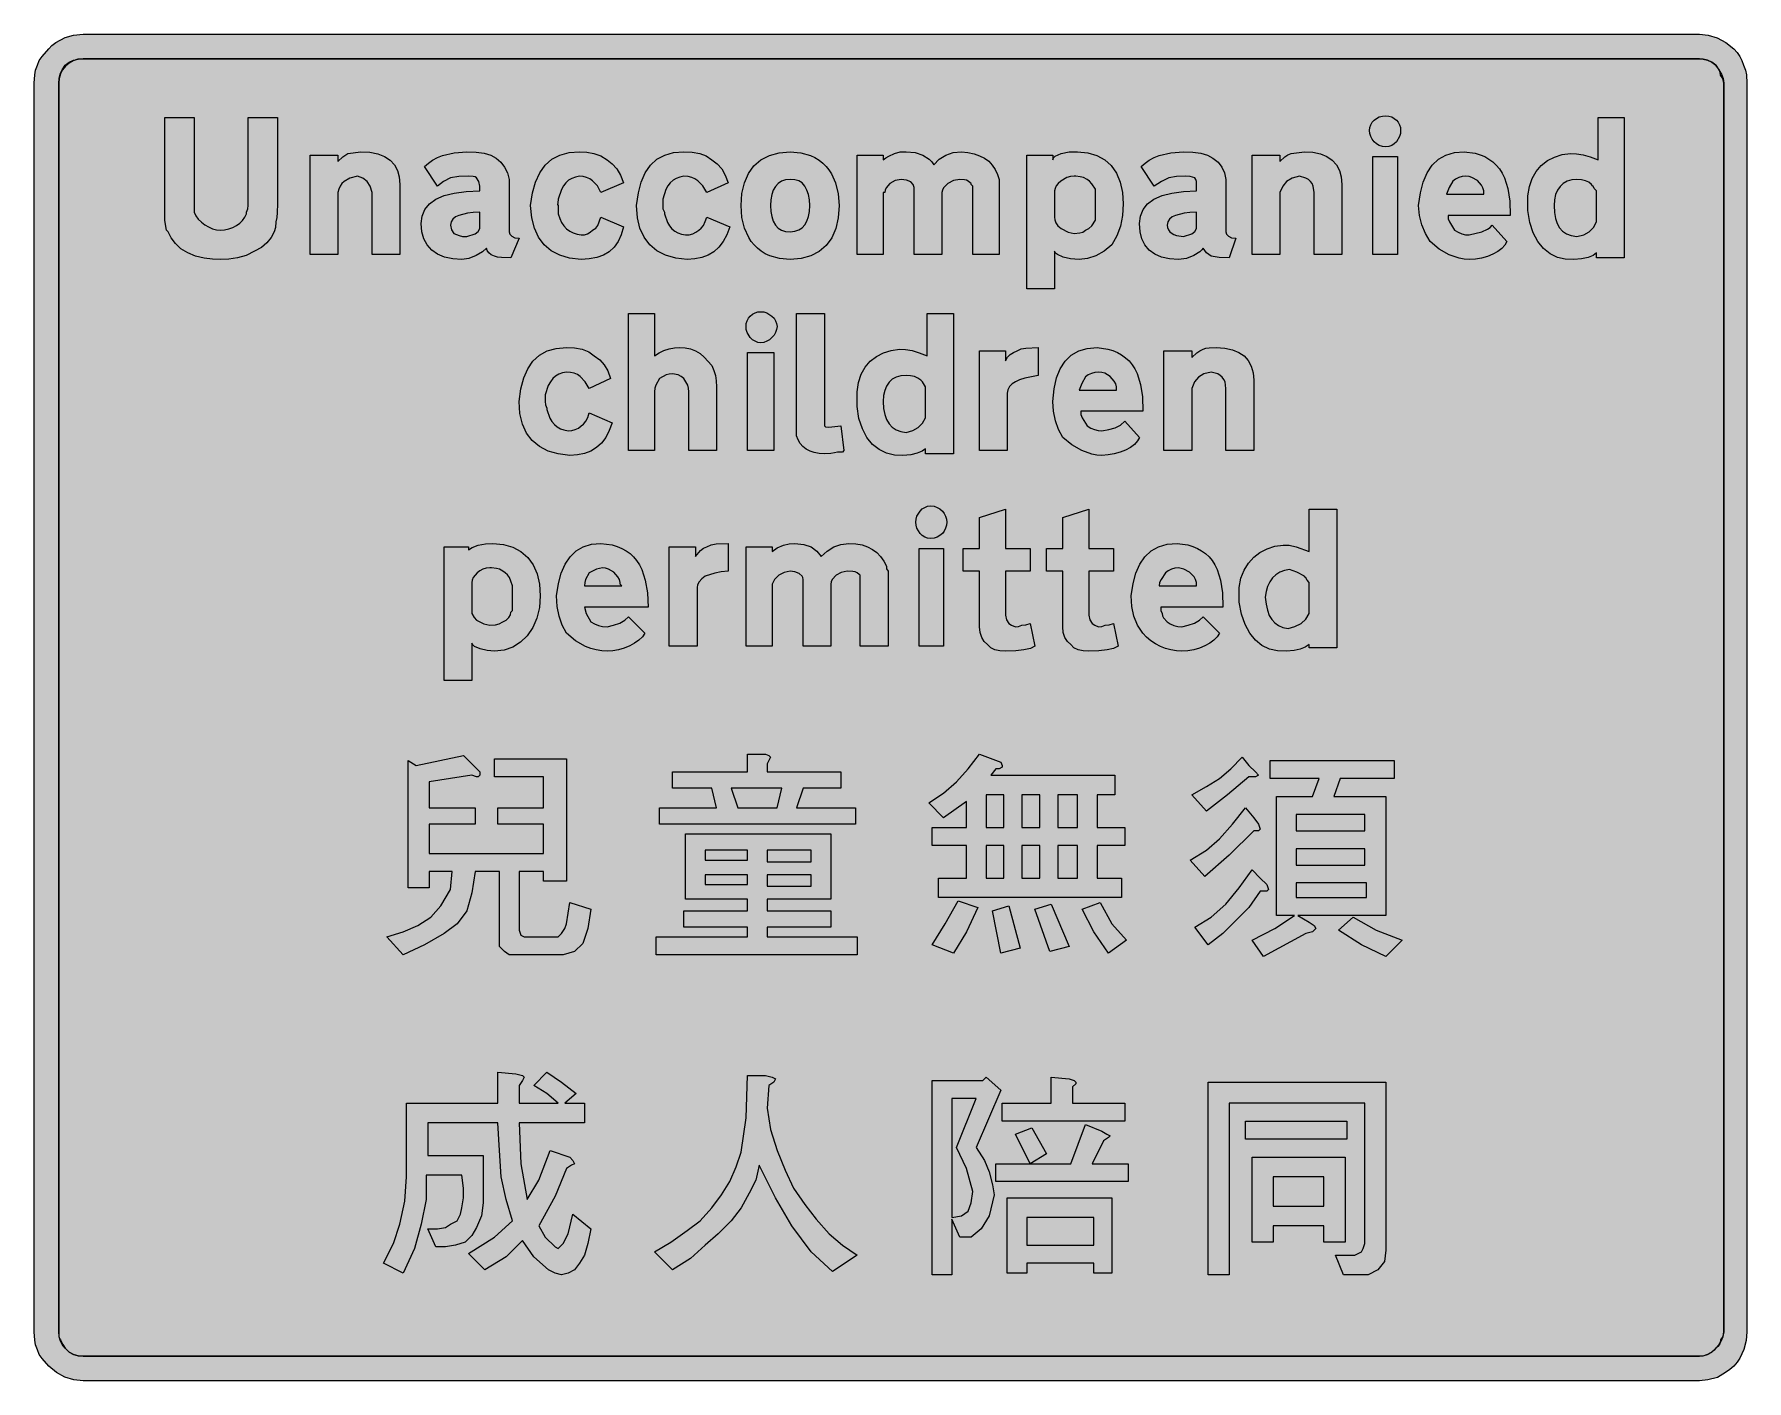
# Model space of a CAD drawing. Header units: metres. Extents: x 127 to 441, y 13 to 260.
import ezdxf

# ---------------------------------------------------------------- set-up
doc = ezdxf.new("R2010")
doc.units = ezdxf.units.M
doc.layers.add('FILL_BLACK_000000', color=7, linetype='Continuous', true_color=0x000000)
doc.layers.add('FILL_WHITE_FFFFFF', color=7, linetype='Continuous', true_color=0xffffff)

msp = doc.modelspace()

# ---------------------------------------------------------------- hatches: boundary and pattern name
at = {"layer": 'FILL_BLACK_000000', "true_color": 0x000000}
h = msp.add_hatch(color=7, dxfattribs=at)
h.dxf.hatch_style = 1
h.paths.add_polyline_path([(126.71, 253), (126.88, 253.86), (127.23, 254.76), (127.56, 255.61), (128.06, 256.37), (129.33, 257.76), (129.88, 258.38), (130.61, 258.92), (132.33, 259.86), (133.87, 260.27), (135.63, 260.46), (432.63, 260.46), (434.25, 260.29), (435.89, 259.78), (437.48, 258.94), (438.93, 257.76), (439.55, 257.08), (440.06, 256.37), (440.45, 255.61), (440.73, 254.76), (441.08, 253.86), (441.26, 253), (441.33, 251.46), (441.33, 21.96), (441.21, 20.34), (440.81, 18.7), (440.06, 17.11), (439.55, 16.36), (438.93, 15.66), (438.21, 15.04), (437.43, 14.5), (435.93, 13.56), (434.17, 13.15), (432.63, 12.96), (135.63, 12.96), (133.89, 13.13), (132.26, 13.63), (130.74, 14.48), (129.33, 15.66), (128.06, 17.05), (127.56, 17.81), (127.23, 18.66), (126.88, 19.56), (126.71, 20.42), (126.63, 21.96), (126.63, 251.46), (126.71, 253)])
h.paths.add_polyline_path([(133.79, 255.59), (133.02, 255.17), (132.37, 254.61), (131.84, 253.94), (131.45, 253.18), (131.21, 252.34), (131.13, 251.46), (131.13, 21.96), (131.17, 21.1), (131.26, 20.74), (131.43, 20.46), (131.88, 19.6), (132.33, 18.96), (133.06, 18.22), (133.87, 17.76), (134.73, 17.53), (135.63, 17.46), (432.63, 17.46), (433.35, 17.53), (434.13, 17.76), (434.91, 18.22), (435.63, 18.96), (436.24, 19.64), (436.72, 20.35), (437.02, 21.11), (437.13, 21.96), (437.13, 251.46), (436.94, 252.32), (436.53, 252.96), (436.47, 253.41), (436.31, 253.86), (435.63, 254.76), (434.91, 255.33), (434.13, 255.7), (433.35, 255.9), (432.63, 255.96), (135.63, 255.96), (134.66, 255.87), (133.79, 255.59)], flags=16)
h = msp.add_hatch(color=7, dxfattribs=at)
h.dxf.hatch_style = 1
h.paths.add_polyline_path([(171.33, 230.16), (171.33, 229.26), (171.29, 227.72), (171.2, 226.77), (171.03, 225.96), (170.99, 224.95), (170.73, 224.16), (170.17, 223.09), (169.38, 222.13), (168.37, 221.29), (167.13, 220.56), (165.56, 219.82), (163.98, 219.36), (162.41, 219.13), (160.83, 219.06), (159.39, 219.12), (157.83, 219.32), (156.27, 219.69), (154.83, 220.26), (153.59, 221.04), (152.58, 221.98), (151.79, 223.04), (151.23, 224.16), (150.93, 224.46), (150.78, 225.13), (150.63, 226.26), (150.63, 228.96), (150.63, 245.16), (156.03, 245.16), (156.03, 230.16), (156.03, 229.56), (156.03, 228.06), (156.03, 227.76), (156.33, 227.1), (156.78, 226.48), (157.34, 225.92), (157.98, 225.43), (158.68, 225.03), (159.41, 224.72), (160.13, 224.53), (160.83, 224.46), (161.61, 224.52), (162.38, 224.68), (163.11, 224.93), (163.79, 225.28), (164.4, 225.72), (164.92, 226.23), (165.34, 226.81), (165.63, 227.46), (165.63, 227.76), (165.89, 228.36), (165.93, 228.96), (165.93, 229.56), (165.93, 245.16), (171.33, 245.16), (171.33, 230.16)])
h = msp.add_hatch(color=7, dxfattribs=at)
h.dxf.hatch_style = 1
h.paths.add_polyline_path([(377.68, 242.2), (377.52, 241.66), (376.94, 240.7), (376.54, 240.31), (376.08, 240.02), (375.58, 239.83), (375.03, 239.76), (374.38, 239.83), (373.8, 240.02), (373.29, 240.31), (372.85, 240.7), (372.5, 241.15), (372.25, 241.66), (372.09, 242.2), (372.03, 242.76), (372.09, 243.31), (372.25, 243.81), (372.5, 244.27), (372.85, 244.67), (373.29, 245), (373.8, 245.25), (374.38, 245.41), (375.03, 245.46), (375.58, 245.41), (376.08, 245.25), (376.54, 245), (376.94, 244.67), (377.27, 244.27), (377.52, 243.81), (377.68, 243.31), (377.73, 242.76), (377.68, 242.2)])
h = msp.add_hatch(color=7, dxfattribs=at)
h.dxf.hatch_style = 1
h.paths.add_polyline_path([(418.83, 245.16), (418.83, 219.36), (413.73, 219.36), (413.73, 220.26), (413.12, 219.82), (412.19, 219.43), (410.99, 219.16), (409.53, 219.06), (407.99, 219.1), (406.53, 219.45), (405.18, 220.11), (403.98, 221.08), (402.94, 222.36), (402.11, 223.95), (401.49, 225.85), (401.13, 228.06), (401.13, 228.36), (401.13, 230.16), (401.13, 230.76), (401.38, 232.46), (401.88, 233.96), (402.62, 235.26), (403.57, 236.35), (404.7, 237.23), (405.98, 237.89), (407.4, 238.34), (408.93, 238.56), (410.06, 238.5), (411.26, 238.3), (412.56, 237.93), (414.03, 237.36), (414.03, 245.16), (418.83, 245.16)])
h.paths.add_polyline_path([(413.73, 231.66), (413.32, 232.11), (413.13, 232.56), (412.98, 232.6), (412.83, 232.86), (412.32, 233.25), (411.71, 233.53), (410.97, 233.7), (410.13, 233.76), (409.17, 233.68), (408.33, 233.43), (407.61, 233.03), (407.02, 232.48), (406.55, 231.8), (406.21, 230.98), (406, 230.03), (405.93, 228.96), (405.99, 227.69), (406.16, 226.59), (406.47, 225.65), (406.91, 224.87), (407.48, 224.25), (408.21, 223.77), (409.09, 223.44), (410.13, 223.26), (411.37, 223.6), (412.38, 224.16), (413.17, 224.95), (413.73, 225.96), (413.73, 230.46), (413.73, 231.66)], flags=16)
h = msp.add_hatch(color=7, dxfattribs=at)
h.dxf.hatch_style = 1
h.paths.add_polyline_path([(188.73, 219.96), (188.73, 230.46), (188.73, 230.76), (188.73, 231.06), (188.73, 231.36), (188.39, 232.55), (187.83, 233.42), (187.04, 234.02), (186.03, 234.36), (184.62, 234.02), (183.56, 233.42), (183.15, 233.02), (182.82, 232.55), (182.58, 231.99), (182.43, 231.36), (182.43, 231.06), (182.43, 219.96), (177.33, 219.96), (177.33, 238.26), (182.43, 238.26), (182.43, 237.06), (183.33, 237.92), (184.23, 238.56), (186.63, 238.86), (188.32, 238.76), (189.78, 238.47), (191.02, 237.99), (192.03, 237.32), (192.82, 236.47), (193.38, 235.44), (193.72, 234.24), (193.83, 232.86), (193.83, 232.56), (193.83, 232.26), (193.83, 219.96), (188.73, 219.96)])
h = msp.add_hatch(color=7, dxfattribs=at)
h.dxf.hatch_style = 1
h.paths.add_polyline_path([(212.51, 219.4), (211.78, 219.49), (211.23, 219.66), (210.62, 219.94), (210.14, 220.3), (209.84, 220.71), (209.73, 221.16), (208.98, 220.45), (207.82, 219.77), (206.48, 219.26), (205.23, 219.06), (203.53, 219.17), (202.03, 219.5), (200.75, 220.04), (199.68, 220.78), (198.84, 221.73), (198.23, 222.86), (197.86, 224.17), (197.73, 225.66), (197.9, 227.04), (198.41, 228.24), (199.25, 229.27), (200.43, 230.12), (201.95, 230.79), (203.81, 231.27), (206, 231.56), (208.53, 231.66), (208.53, 232.56), (208.34, 233.42), (207.93, 234.06), (207.65, 234.23), (207.29, 234.32), (206.43, 234.36), (204.67, 234.32), (203.13, 234.06), (201.82, 233.42), (200.73, 232.56), (198.33, 236.16), (199.05, 236.79), (199.84, 237.34), (200.72, 237.81), (201.67, 238.18), (203.77, 238.69), (206.13, 238.86), (207.82, 238.8), (209.28, 238.6), (210.52, 238.23), (211.53, 237.66), (212.37, 236.92), (213.07, 236.05), (213.6, 235), (213.93, 233.76), (213.93, 224.16), (214.04, 223.72), (214.38, 223.33), (214.94, 223.06), (215.73, 222.96), (214.23, 219.36), (212.51, 219.4)])
h.paths.add_polyline_path([(203.73, 223.86), (204.71, 223.45), (205.33, 223.31), (206.13, 223.26), (207.67, 223.78), (208.2, 224.19), (208.53, 224.76), (208.53, 227.76), (207.29, 227.71), (206.24, 227.57), (204.63, 227.16), (204.02, 226.88), (203.54, 226.48), (203.24, 225.98), (203.13, 225.36), (203.32, 224.5), (203.73, 223.86)], flags=16)
h = msp.add_hatch(color=7, dxfattribs=at)
h.dxf.hatch_style = 1
h.paths.add_polyline_path([(228.18, 238.79), (229.49, 238.56), (230.75, 238.1), (231.93, 237.36), (232.82, 236.62), (233.66, 235.71), (234.38, 234.58), (234.93, 233.16), (230.73, 231.36), (230.12, 232.59), (229.23, 233.53), (228.7, 233.89), (228.11, 234.14), (227.49, 234.3), (226.83, 234.36), (226.08, 234.2), (225.42, 233.96), (224.83, 233.61), (224.32, 233.16), (223.87, 232.6), (223.5, 231.91), (222.93, 230.16), (222.82, 229.45), (222.8, 229.19), (222.93, 228.96), (222.93, 227.76), (222.93, 227.46), (223.2, 226.62), (223.54, 225.88), (223.97, 225.25), (224.47, 224.72), (225.04, 224.29), (225.67, 223.96), (226.37, 223.72), (227.13, 223.56), (227.75, 223.62), (228.29, 223.78), (228.78, 224.07), (229.23, 224.46), (229.8, 224.79), (230.21, 225.32), (230.73, 226.86), (234.93, 225.06), (234.51, 223.6), (233.92, 222.35), (233.17, 221.32), (232.27, 220.48), (231.21, 219.85), (229.99, 219.41), (228.63, 219.15), (227.13, 219.06), (225.02, 219.31), (223.19, 219.85), (221.63, 220.66), (220.34, 221.76), (219.32, 223.14), (218.57, 224.8), (218.07, 226.74), (217.83, 228.96), (218.17, 231.28), (218.73, 233.29), (219.52, 234.99), (220.53, 236.38), (221.77, 237.47), (223.23, 238.24), (224.92, 238.71), (226.83, 238.86), (228.18, 238.79)])
h = msp.add_hatch(color=7, dxfattribs=at)
h.dxf.hatch_style = 1
h.paths.add_polyline_path([(247.54, 238.79), (248.92, 238.56), (250.12, 238.1), (251.13, 237.36), (252.15, 236.62), (252.97, 235.71), (253.62, 234.58), (254.13, 233.16), (250.23, 231.36), (249.49, 232.59), (248.58, 233.53), (248.04, 233.89), (247.45, 234.14), (246.78, 234.3), (246.03, 234.36), (245.28, 234.2), (244.62, 233.96), (244.03, 233.61), (243.52, 233.16), (243.07, 232.6), (242.7, 231.91), (242.13, 230.16), (242.13, 228.96), (242.17, 228.36), (242.43, 227.76), (242.43, 227.46), (243, 225.88), (243.37, 225.25), (243.82, 224.72), (244.33, 224.29), (244.92, 223.96), (245.58, 223.72), (246.33, 223.56), (247, 223.62), (247.64, 223.78), (248.23, 224.07), (248.73, 224.46), (249.18, 224.79), (249.59, 225.32), (249.95, 226.02), (250.23, 226.86), (254.43, 225.06), (253.91, 223.6), (253.25, 222.35), (252.46, 221.32), (251.54, 220.48), (250.5, 219.85), (249.33, 219.41), (248.04, 219.15), (246.63, 219.06), (244.51, 219.31), (242.65, 219.85), (241.05, 220.66), (239.73, 221.76), (238.69, 223.14), (237.94, 224.8), (237.48, 226.74), (237.33, 228.96), (237.65, 231.28), (238.18, 233.29), (238.92, 234.99), (239.88, 236.38), (241.06, 237.47), (242.48, 238.24), (244.13, 238.71), (246.03, 238.86), (247.54, 238.79)])
h = msp.add_hatch(color=7, dxfattribs=at)
h.dxf.hatch_style = 1
h.paths.add_polyline_path([(273.93, 224.76), (273.19, 223.06), (272.17, 221.65), (270.88, 220.53), (269.34, 219.72), (267.55, 219.23), (265.53, 219.06), (263.57, 219.23), (261.78, 219.73), (260.97, 220.11), (260.21, 220.58), (259.53, 221.13), (258.93, 221.76), (258.4, 222.38), (257.92, 223.1), (257.17, 224.8), (256.69, 226.78), (256.53, 228.96), (256.68, 231.19), (257.13, 233.16), (257.87, 234.86), (258.89, 236.27), (260.18, 237.39), (261.72, 238.2), (263.51, 238.69), (265.53, 238.86), (267.49, 238.69), (269.28, 238.18), (270.09, 237.81), (270.85, 237.34), (271.53, 236.79), (272.13, 236.16), (272.66, 235.54), (273.14, 234.82), (273.89, 233.12), (274.37, 231.14), (274.53, 228.96), (274.38, 226.73), (273.93, 224.76)])
h.paths.add_polyline_path([(268.91, 230.98), (268.62, 231.83), (268.23, 232.56), (267.72, 233.13), (267.11, 233.5), (266.37, 233.7), (265.53, 233.76), (264.69, 233.68), (263.96, 233.43), (263.34, 233.03), (262.83, 232.48), (262.44, 231.8), (262.16, 230.98), (261.99, 230.03), (261.93, 228.96), (261.99, 227.89), (262.15, 226.93), (262.44, 226.09), (262.83, 225.36), (263.34, 224.79), (263.96, 224.42), (264.69, 224.22), (265.53, 224.16), (266.37, 224.24), (267.11, 224.49), (267.72, 224.89), (268.23, 225.43), (268.62, 226.12), (268.91, 226.94), (269.07, 227.89), (269.13, 228.96), (269.07, 230.03), (268.91, 230.98)], flags=16)
h = msp.add_hatch(color=7, dxfattribs=at)
h.dxf.hatch_style = 1
h.paths.add_polyline_path([(295.58, 233.55), (294.52, 233.01), (293.73, 232.24), (293.51, 231.81), (293.43, 231.36), (293.43, 219.96), (288.33, 219.96), (288.33, 232.26), (288.17, 232.87), (287.69, 233.35), (286.94, 233.65), (285.93, 233.76), (284.83, 233.55), (283.87, 233.01), (283.19, 232.24), (283, 231.81), (282.93, 231.36), (282.63, 231.36), (282.63, 219.96), (277.83, 219.96), (277.83, 238.26), (282.63, 238.26), (282.63, 237.36), (283.13, 237.76), (283.68, 238.07), (284.73, 238.56), (285.78, 238.82), (286.83, 238.86), (288.51, 238.7), (289.94, 238.22), (291.09, 237.47), (291.55, 236.99), (291.93, 236.46), (292.94, 237.47), (294.14, 238.22), (295.52, 238.7), (297.03, 238.86), (298.22, 238.7), (299.33, 238.46), (300.33, 238.11), (301.23, 237.66), (302.02, 237.1), (302.68, 236.41), (303.22, 235.6), (303.63, 234.66), (303.93, 233.76), (303.93, 233.16), (303.93, 232.86), (303.93, 219.96), (299.13, 219.96), (299.13, 232.26), (299.09, 232.56), (298.83, 232.86), (298.78, 233.04), (298.64, 233.16), (298.23, 233.46), (297.95, 233.63), (297.59, 233.72), (296.73, 233.76), (295.58, 233.55)])
h = msp.add_hatch(color=7, dxfattribs=at)
h.dxf.hatch_style = 1
h.paths.add_polyline_path([(326.24, 225.17), (325.59, 223.4), (324.63, 221.76), (323.23, 220.58), (321.74, 219.73), (320.2, 219.23), (318.63, 219.06), (317.08, 219.17), (315.71, 219.47), (314.66, 219.95), (314.32, 220.24), (314.13, 220.56), (314.13, 213.66), (309.03, 213.66), (309.03, 238.26), (313.83, 238.26), (313.83, 237.36), (313.94, 237.76), (314.24, 238.07), (315.33, 238.56), (316.83, 238.82), (318.33, 238.86), (320.24, 238.69), (321.92, 238.2), (323.36, 237.4), (324.56, 236.31), (325.5, 234.93), (326.18, 233.29), (326.59, 231.4), (326.73, 229.26), (326.61, 227.12), (326.24, 225.17)])
h.paths.add_polyline_path([(319.33, 224.11), (319.83, 224.46), (320.45, 224.78), (320.96, 225.25), (321.63, 226.26), (321.63, 226.56), (321.63, 227.16), (321.63, 231.06), (321.63, 231.96), (320.99, 232.97), (320.58, 233.44), (320.13, 233.76), (319.46, 234.11), (318.86, 234.28), (318.03, 234.36), (317.73, 234.36), (317.06, 234.29), (316.41, 234.11), (315.26, 233.46), (314.79, 233.04), (314.44, 232.59), (314.21, 232.12), (314.13, 231.66), (314.13, 226.86), (314.19, 226.36), (314.39, 225.81), (314.76, 225.26), (315.33, 224.76), (316.64, 224.08), (317.73, 223.86), (318.78, 223.93), (319.33, 224.11)], flags=16)
h = msp.add_hatch(color=7, dxfattribs=at)
h.dxf.hatch_style = 1
h.paths.add_polyline_path([(344.36, 219.4), (342.93, 219.66), (342.07, 220.3), (341.43, 221.16), (341.22, 220.81), (340.85, 220.45), (339.74, 219.77), (338.35, 219.26), (336.93, 219.06), (335.24, 219.17), (333.78, 219.5), (332.54, 220.04), (331.53, 220.78), (330.74, 221.73), (330.18, 222.86), (329.84, 224.17), (329.73, 225.66), (329.9, 227.04), (330.4, 228.24), (331.23, 229.27), (332.39, 230.12), (333.88, 230.79), (335.68, 231.27), (337.8, 231.56), (340.23, 231.66), (340.23, 232.56), (340.19, 233.42), (340.1, 233.78), (339.93, 234.06), (339.03, 234.32), (338.13, 234.36), (336.52, 234.32), (335.13, 234.06), (333.78, 233.42), (332.43, 232.56), (330.03, 236.16), (330.75, 236.79), (331.54, 237.34), (332.42, 237.81), (333.37, 238.18), (335.47, 238.69), (337.83, 238.86), (339.52, 238.8), (340.98, 238.6), (342.22, 238.23), (343.23, 237.66), (344.2, 236.92), (344.88, 236.05), (345.34, 235), (345.63, 233.76), (345.63, 224.16), (345.74, 223.72), (346.08, 223.33), (346.64, 223.06), (347.43, 222.96), (346.23, 219.36), (344.36, 219.4)])
h.paths.add_polyline_path([(335.06, 224.5), (335.34, 224.14), (335.73, 223.86), (336.06, 223.64), (336.55, 223.45), (337.83, 223.26), (339.37, 223.78), (339.9, 224.19), (340.23, 224.76), (340.23, 227.76), (338.99, 227.71), (337.94, 227.57), (336.33, 227.16), (335.72, 226.88), (335.24, 226.48), (334.94, 225.98), (334.83, 225.36), (334.89, 224.91), (335.06, 224.5)], flags=16)
h = msp.add_hatch(color=7, dxfattribs=at)
h.dxf.hatch_style = 1
h.paths.add_polyline_path([(361.83, 219.96), (361.83, 230.46), (361.83, 230.76), (361.83, 231.06), (361.83, 231.36), (361.66, 232.55), (361.45, 233.02), (361.16, 233.42), (360.78, 233.75), (360.31, 234.02), (359.13, 234.36), (357.77, 234.02), (356.77, 233.42), (356.05, 232.55), (355.53, 231.36), (355.53, 231.06), (355.53, 219.96), (350.43, 219.96), (350.43, 238.26), (355.53, 238.26), (355.53, 237.06), (356.47, 237.92), (357.01, 238.28), (357.63, 238.56), (360.03, 238.86), (361.62, 238.76), (363.01, 238.47), (364.19, 237.99), (365.17, 237.32), (365.93, 236.47), (366.48, 235.44), (366.82, 234.24), (366.93, 232.86), (366.93, 232.56), (366.93, 232.26), (366.93, 219.96), (361.83, 219.96)])
h = msp.add_hatch(color=7, dxfattribs=at)
h.dxf.hatch_style = 1
h.paths.add_polyline_path([(372.63, 219.96), (372.63, 237.96), (377.13, 237.96), (377.13, 219.96), (372.63, 219.96)])
h = msp.add_hatch(color=7, dxfattribs=at)
h.dxf.hatch_style = 1
h.paths.add_polyline_path([(386.47, 226.56), (386.73, 225.96), (387.63, 224.46), (388.31, 224.07), (388.98, 223.78), (389.66, 223.62), (390.33, 223.56), (392.66, 224.12), (393.71, 224.61), (394.15, 224.95), (394.53, 225.36), (397.23, 222.36), (396.88, 221.7), (396.32, 221.08), (395.57, 220.52), (394.68, 220.03), (393.67, 219.63), (392.59, 219.32), (391.46, 219.13), (390.33, 219.06), (389.42, 219.12), (388.49, 219.28), (386.62, 219.92), (384.8, 220.96), (383.13, 222.36), (382.3, 223.81), (381.63, 225.43), (381.19, 227.17), (381.03, 228.96), (381.35, 231.28), (381.88, 233.29), (382.61, 234.99), (383.54, 236.38), (384.69, 237.47), (386.05, 238.24), (387.63, 238.71), (389.43, 238.86), (391.44, 238.58), (392.35, 238.31), (393.19, 237.96), (393.96, 237.52), (394.67, 237), (395.31, 236.4), (395.88, 235.71), (396.38, 234.94), (396.81, 234.08), (397.45, 232.11), (397.79, 229.8), (397.83, 227.16), (386.43, 227.16), (386.47, 226.56)])
h.paths.add_polyline_path([(393.03, 231.36), (393.03, 231.66), (392.86, 232.21), (392.6, 232.71), (391.83, 233.57), (390.84, 234.15), (390.29, 234.31), (389.73, 234.36), (389.06, 234.3), (388.42, 234.13), (387.83, 233.85), (387.33, 233.46), (386.62, 232.26), (386.13, 231.06), (393.03, 231.06), (393.03, 231.36)], flags=16)
h = msp.add_hatch(color=7, dxfattribs=at)
h.dxf.hatch_style = 1
h.paths.add_polyline_path([(241.46, 201.88), (242.35, 202.3), (243.29, 202.62), (244.27, 202.82), (245.26, 202.9), (246.24, 202.84), (247.2, 202.63), (248.13, 202.26), (248.98, 201.75), (249.74, 201.13), (251.13, 199.56), (251.52, 198.66), (251.81, 197.72), (251.97, 196.73), (252.03, 195.66), (252.03, 183.96), (246.93, 183.96), (246.93, 194.76), (246.87, 195.39), (246.71, 195.96), (246.03, 197.16), (245.53, 197.55), (244.98, 197.83), (243.93, 198.06), (243.3, 198), (242.73, 197.83), (241.53, 197.16), (240.86, 195.96), (240.69, 195.39), (240.63, 194.76), (240.63, 183.96), (235.83, 183.96), (235.83, 209.16), (240.63, 209.16), (240.63, 201.36), (241.46, 201.88)])
h = msp.add_hatch(color=7, dxfattribs=at)
h.dxf.hatch_style = 1
h.paths.add_polyline_path([(263.06, 206.2), (262.87, 205.66), (262.58, 205.15), (262.19, 204.7), (261.74, 204.31), (261.23, 204.02), (260.69, 203.83), (260.13, 203.76), (259.58, 203.83), (259.08, 204.02), (258.62, 204.31), (258.22, 204.7), (257.64, 205.66), (257.48, 206.2), (257.43, 206.76), (257.48, 207.31), (257.64, 207.81), (257.89, 208.27), (258.22, 208.67), (258.62, 209), (259.08, 209.25), (259.58, 209.41), (260.13, 209.46), (260.69, 209.41), (261.23, 209.25), (262.19, 208.67), (262.58, 208.27), (262.87, 207.81), (263.06, 207.31), (263.13, 206.76), (263.06, 206.2)])
h = msp.add_hatch(color=7, dxfattribs=at)
h.dxf.hatch_style = 1
h.paths.add_polyline_path([(271.83, 189.36), (271.83, 188.76), (271.83, 188.46), (272.05, 188.29), (272.66, 188.23), (274.83, 188.46), (275.43, 183.96), (275.13, 183.66), (274.23, 183.66), (273.69, 183.49), (273.03, 183.4), (271.83, 183.36), (270.86, 183.42), (269.98, 183.58), (269.19, 183.85), (268.49, 184.22), (267.9, 184.69), (267.4, 185.26), (267.01, 185.92), (266.73, 186.66), (266.73, 187.26), (266.73, 187.86), (266.73, 209.16), (271.83, 209.16), (271.83, 189.36)])
h = msp.add_hatch(color=7, dxfattribs=at)
h.dxf.hatch_style = 1
h.paths.add_polyline_path([(295.53, 209.16), (295.53, 183.36), (290.43, 183.36), (290.43, 184.26), (289.82, 183.82), (288.89, 183.43), (287.69, 183.16), (286.23, 183.06), (284.69, 183.1), (283.23, 183.45), (281.88, 184.11), (280.68, 185.08), (279.64, 186.36), (278.81, 187.95), (278.19, 189.85), (277.83, 192.06), (277.83, 192.36), (277.83, 194.16), (277.83, 194.76), (278.08, 196.46), (278.58, 197.96), (279.32, 199.26), (280.27, 200.35), (281.4, 201.23), (282.68, 201.89), (284.1, 202.34), (285.63, 202.56), (286.76, 202.5), (287.96, 202.3), (289.26, 201.93), (290.73, 201.36), (290.73, 209.16), (295.53, 209.16)])
h.paths.add_polyline_path([(290.43, 195.66), (289.83, 196.56), (289.53, 196.86), (289.02, 197.25), (288.41, 197.53), (287.67, 197.7), (286.83, 197.76), (285.87, 197.68), (285.03, 197.43), (284.31, 197.03), (283.72, 196.48), (283.25, 195.8), (282.91, 194.98), (282.7, 194.03), (282.63, 192.96), (282.7, 191.69), (282.91, 190.59), (283.25, 189.65), (283.72, 188.87), (284.31, 188.25), (285.03, 187.77), (285.87, 187.44), (286.83, 187.26), (288.07, 187.6), (289.08, 188.16), (289.87, 188.95), (290.43, 189.96), (290.43, 194.46), (290.43, 195.66)], flags=16)
h = msp.add_hatch(color=7, dxfattribs=at)
h.dxf.hatch_style = 1
h.paths.add_polyline_path([(225.94, 202.79), (227.32, 202.56), (228.52, 202.1), (229.53, 201.36), (230.55, 200.62), (231.37, 199.71), (232.02, 198.58), (232.53, 197.16), (228.63, 195.36), (227.89, 196.59), (226.98, 197.53), (226.44, 197.89), (225.85, 198.14), (225.18, 198.3), (224.43, 198.36), (223.68, 198.2), (223.02, 197.96), (222.43, 197.61), (221.92, 197.16), (221.47, 196.6), (221.1, 195.91), (220.53, 194.16), (220.53, 192.96), (220.57, 192.36), (220.83, 191.76), (220.83, 191.46), (221.4, 189.88), (221.77, 189.25), (222.22, 188.72), (222.73, 188.29), (223.32, 187.96), (223.98, 187.72), (224.73, 187.56), (225.4, 187.62), (226.04, 187.78), (226.63, 188.07), (227.13, 188.46), (227.58, 188.79), (227.99, 189.32), (228.35, 190.02), (228.63, 190.86), (232.83, 189.06), (232.31, 187.6), (231.65, 186.35), (230.86, 185.32), (229.94, 184.48), (228.9, 183.85), (227.73, 183.41), (226.44, 183.15), (225.03, 183.06), (222.91, 183.31), (221.05, 183.85), (219.45, 184.66), (218.13, 185.76), (217.09, 187.14), (216.34, 188.8), (215.88, 190.74), (215.73, 192.96), (216.05, 195.28), (216.58, 197.29), (217.32, 198.99), (218.28, 200.38), (219.46, 201.47), (220.88, 202.24), (222.53, 202.71), (224.43, 202.86), (225.94, 202.79)])
h = msp.add_hatch(color=7, dxfattribs=at)
h.dxf.hatch_style = 1
h.paths.add_polyline_path([(257.73, 183.96), (257.73, 201.96), (262.53, 201.96), (262.53, 183.96), (257.73, 183.96)])
h = msp.add_hatch(color=7, dxfattribs=at)
h.dxf.hatch_style = 1
h.paths.add_polyline_path([(300.33, 202.26), (305.13, 202.26), (305.13, 200.46), (305.46, 201.08), (305.96, 201.58), (306.56, 201.98), (307.23, 202.26), (307.97, 202.61), (308.84, 202.78), (311.13, 202.86), (311.13, 197.76), (308.69, 197.27), (307.71, 196.96), (306.93, 196.56), (306.32, 196.23), (305.84, 195.73), (305.54, 195.13), (305.43, 194.46), (305.43, 183.96), (300.33, 183.96), (300.33, 202.26)])
h = msp.add_hatch(color=7, dxfattribs=at)
h.dxf.hatch_style = 1
h.paths.add_polyline_path([(318.97, 190.56), (319.23, 189.96), (320.13, 188.46), (320.81, 188.07), (321.48, 187.78), (322.16, 187.62), (322.83, 187.56), (324.12, 187.8), (325.27, 188.12), (326.25, 188.61), (327.03, 189.36), (329.73, 186.36), (329.38, 185.7), (328.82, 185.08), (328.07, 184.52), (327.18, 184.03), (326.17, 183.63), (325.09, 183.32), (323.96, 183.13), (322.83, 183.06), (321.92, 183.12), (320.99, 183.28), (319.12, 183.92), (317.3, 184.96), (315.63, 186.36), (314.84, 187.81), (314.28, 189.43), (313.94, 191.17), (313.83, 192.96), (314.06, 195.28), (314.51, 197.29), (315.18, 198.99), (316.08, 200.38), (317.21, 201.47), (318.56, 202.24), (320.13, 202.71), (321.93, 202.86), (323.94, 202.58), (324.85, 202.31), (325.69, 201.96), (326.46, 201.52), (327.17, 201), (327.81, 200.4), (328.38, 199.71), (328.88, 198.94), (329.31, 198.08), (329.95, 196.11), (330.29, 193.8), (330.33, 191.16), (318.93, 191.16), (318.97, 190.56)])
h.paths.add_polyline_path([(325.53, 195.36), (325.53, 195.66), (325.36, 196.21), (325.1, 196.71), (324.33, 197.57), (323.34, 198.15), (322.79, 198.31), (322.23, 198.36), (321.56, 198.3), (320.92, 198.13), (320.33, 197.85), (319.83, 197.46), (319.12, 196.26), (318.63, 195.06), (325.53, 195.06), (325.53, 195.36)], flags=16)
h = msp.add_hatch(color=7, dxfattribs=at)
h.dxf.hatch_style = 1
h.paths.add_polyline_path([(345.63, 183.96), (345.63, 194.46), (345.63, 194.76), (345.63, 195.06), (345.63, 195.36), (345.46, 196.55), (345.25, 197.02), (344.95, 197.42), (344.58, 197.75), (344.11, 198.02), (342.93, 198.36), (341.57, 198.02), (340.57, 197.42), (339.85, 196.55), (339.33, 195.36), (339.33, 195.06), (339.33, 183.96), (334.23, 183.96), (334.23, 202.26), (339.33, 202.26), (339.33, 201.06), (340.27, 201.92), (340.81, 202.28), (341.43, 202.56), (341.93, 202.73), (342.52, 202.82), (343.83, 202.86), (345.42, 202.76), (346.81, 202.47), (347.99, 201.99), (348.97, 201.32), (349.73, 200.47), (350.28, 199.44), (350.62, 198.24), (350.73, 196.86), (350.73, 196.56), (350.73, 196.26), (350.73, 183.96), (345.63, 183.96)])
h = msp.add_hatch(color=7, dxfattribs=at)
h.dxf.hatch_style = 1
h.paths.add_polyline_path([(294.27, 170.2), (294.11, 169.66), (293.86, 169.15), (293.51, 168.7), (293.07, 168.31), (292.56, 168.02), (291.98, 167.83), (291.33, 167.76), (290.78, 167.83), (290.28, 168.02), (289.82, 168.31), (289.42, 168.7), (288.84, 169.66), (288.68, 170.2), (288.63, 170.76), (288.68, 171.32), (288.84, 171.86), (289.42, 172.82), (289.82, 173.21), (290.28, 173.5), (290.78, 173.69), (291.33, 173.76), (291.98, 173.69), (292.56, 173.5), (293.07, 173.21), (293.51, 172.82), (293.86, 172.37), (294.11, 171.86), (294.27, 171.32), (294.33, 170.76), (294.27, 170.2)])
h = msp.add_hatch(color=7, dxfattribs=at)
h.dxf.hatch_style = 1
h.paths.add_polyline_path([(309.63, 165.96), (309.63, 161.76), (305.13, 161.76), (305.13, 153.66), (305.32, 152.8), (305.73, 152.16), (306.22, 151.86), (306.93, 151.56), (307.53, 151.6), (308.13, 151.86), (308.88, 151.9), (309.63, 152.16), (310.53, 147.96), (309.69, 147.57), (308.51, 147.28), (306.99, 147.12), (305.13, 147.06), (304.07, 147.12), (303.14, 147.32), (302.39, 147.69), (301.83, 148.26), (301.22, 148.82), (300.74, 149.57), (300.44, 150.5), (300.33, 151.56), (300.33, 161.76), (297.33, 161.76), (297.33, 165.96), (300.33, 165.96), (300.33, 171.66), (305.13, 173.16), (305.13, 165.96), (309.63, 165.96)])
h = msp.add_hatch(color=7, dxfattribs=at)
h.dxf.hatch_style = 1
h.paths.add_polyline_path([(324.93, 165.96), (324.93, 161.76), (320.43, 161.76), (320.43, 153.66), (320.62, 152.8), (321.03, 152.16), (321.52, 151.86), (322.23, 151.56), (322.83, 151.6), (323.43, 151.86), (324.18, 151.9), (324.93, 152.16), (325.83, 147.96), (324.99, 147.57), (323.81, 147.28), (322.29, 147.12), (320.43, 147.06), (319.37, 147.12), (318.44, 147.32), (317.69, 147.69), (317.13, 148.26), (316.52, 148.82), (316.04, 149.57), (315.74, 150.5), (315.63, 151.56), (315.63, 161.76), (312.63, 161.76), (312.63, 165.96), (315.63, 165.96), (315.63, 171.66), (320.43, 173.16), (320.43, 165.96), (324.93, 165.96)])
h = msp.add_hatch(color=7, dxfattribs=at)
h.dxf.hatch_style = 1
h.paths.add_polyline_path([(359.28, 147.43), (358.15, 147.16), (356.73, 147.06), (355.1, 147.1), (353.6, 147.45), (352.24, 148.11), (351.03, 149.08), (349.99, 150.36), (349.14, 151.95), (348.48, 153.85), (348.03, 156.06), (348.03, 156.36), (348.03, 158.16), (348.03, 158.76), (348.38, 160.46), (348.96, 161.96), (349.75, 163.26), (350.73, 164.35), (351.88, 165.23), (353.18, 165.89), (354.6, 166.34), (356.13, 166.56), (357.22, 166.52), (358.53, 166.26), (360.93, 165.36), (360.93, 173.16), (366.03, 173.16), (366.03, 147.66), (360.93, 147.66), (360.93, 148.26), (360.19, 147.82), (359.28, 147.43)])
h.paths.add_polyline_path([(360.93, 159.66), (360.52, 160.11), (360.33, 160.56), (360.07, 160.71), (360.03, 160.86), (358.68, 161.57), (357.33, 162.06), (356.37, 161.88), (355.53, 161.56), (354.8, 161.11), (354.18, 160.52), (353.67, 159.81), (353.28, 158.98), (353, 158.03), (352.83, 156.96), (352.99, 155.69), (353.23, 154.59), (353.58, 153.65), (354.03, 152.87), (354.59, 152.25), (355.28, 151.77), (356.09, 151.44), (357.03, 151.26), (358.31, 151.6), (359.43, 152.16), (360.32, 152.95), (360.93, 153.96), (360.93, 158.46), (360.93, 159.66)], flags=16)
h = msp.add_hatch(color=7, dxfattribs=at)
h.dxf.hatch_style = 1
h.paths.add_polyline_path([(209.58, 166.82), (210.93, 166.86), (212.85, 166.69), (214.57, 166.2), (216.06, 165.4), (217.31, 164.31), (218.3, 162.93), (219.03, 161.29), (219.48, 159.4), (219.63, 157.26), (219.47, 155.1), (218.99, 153.13), (218.24, 151.4), (217.23, 149.91), (216, 148.71), (214.57, 147.81), (212.97, 147.25), (211.23, 147.06), (209.86, 147.17), (208.57, 147.47), (207.56, 147.95), (207.22, 148.24), (207.03, 148.56), (207.03, 141.66), (201.93, 141.66), (201.93, 166.26), (206.43, 166.26), (206.43, 165.66), (207.11, 166.11), (208.23, 166.56), (209.58, 166.82)])
h.paths.add_polyline_path([(212.06, 152.11), (212.73, 152.46), (213.34, 152.78), (213.82, 153.25), (214.12, 153.77), (214.23, 154.26), (214.53, 154.56), (214.53, 155.16), (214.53, 159.06), (214.23, 159.96), (213.95, 160.58), (213.59, 161.08), (213.18, 161.48), (212.73, 161.76), (212.11, 162.11), (211.57, 162.28), (210.63, 162.36), (210.33, 162.36), (209.67, 162.29), (209.05, 162.11), (208.49, 161.82), (208, 161.46), (207.29, 160.59), (207.1, 160.12), (207.03, 159.66), (207.03, 154.86), (207.03, 153.96), (207.48, 153.25), (207.93, 152.76), (209.24, 152.08), (210.33, 151.86), (211.42, 151.93), (212.06, 152.11)], flags=16)
h = msp.add_hatch(color=7, dxfattribs=at)
h.dxf.hatch_style = 1
h.paths.add_polyline_path([(228.03, 153.96), (228.93, 152.46), (229.61, 152.07), (230.32, 151.78), (231.08, 151.62), (231.93, 151.56), (233.09, 151.84), (234.22, 152.23), (235.18, 152.74), (235.83, 153.36), (238.83, 150.36), (238.39, 149.7), (237.75, 149.08), (236.96, 148.52), (236.06, 148.03), (235.06, 147.63), (234.02, 147.32), (232.96, 147.13), (231.93, 147.06), (230.92, 147.12), (229.91, 147.28), (228.92, 147.55), (227.96, 147.92), (226.11, 148.96), (224.43, 150.36), (223.64, 151.82), (223.08, 153.47), (222.74, 155.3), (222.63, 157.26), (222.95, 159.48), (223.47, 161.42), (224.19, 163.07), (225.11, 164.42), (226.22, 165.48), (227.52, 166.25), (229.03, 166.71), (230.73, 166.86), (232.83, 166.58), (233.76, 166.31), (234.62, 165.96), (235.41, 165.52), (236.12, 165), (236.76, 164.4), (237.33, 163.71), (237.83, 162.94), (238.26, 162.08), (238.91, 160.11), (239.3, 157.8), (239.43, 155.16), (227.73, 155.16), (228.03, 153.96)])
h.paths.add_polyline_path([(234.33, 159.36), (234.33, 159.66), (234.16, 160.21), (233.9, 160.71), (233.13, 161.57), (232.14, 162.15), (231.59, 162.31), (231.03, 162.36), (229.94, 162.13), (228.63, 161.46), (227.96, 160.26), (227.79, 159.69), (227.73, 159.06), (234.63, 159.06), (234.33, 159.36)], flags=16)
h = msp.add_hatch(color=7, dxfattribs=at)
h.dxf.hatch_style = 1
h.paths.add_polyline_path([(243.33, 166.26), (248.13, 166.26), (248.13, 164.46), (249.07, 165.58), (249.61, 165.98), (250.23, 166.26), (251.01, 166.61), (251.96, 166.78), (254.13, 166.86), (254.13, 161.76), (252.84, 161.66), (251.69, 161.42), (249.93, 160.86), (249.32, 160.36), (248.84, 159.81), (248.54, 159.26), (248.43, 158.76), (248.43, 147.96), (243.33, 147.96), (243.33, 166.26)])
h = msp.add_hatch(color=7, dxfattribs=at)
h.dxf.hatch_style = 1
h.paths.add_polyline_path([(274.93, 161.55), (273.97, 161.01), (273.29, 160.24), (273.1, 159.81), (273.03, 159.36), (273.03, 147.96), (267.93, 147.96), (267.93, 160.26), (267.88, 160.58), (267.72, 160.87), (267.18, 161.35), (266.41, 161.65), (265.53, 161.76), (264.42, 161.55), (263.43, 161.01), (262.66, 160.24), (262.23, 159.36), (262.23, 147.96), (257.43, 147.96), (257.43, 166.26), (262.23, 166.26), (262.23, 165.36), (263.17, 166.07), (264.33, 166.56), (265.38, 166.82), (266.43, 166.86), (268.07, 166.7), (269.39, 166.22), (270.44, 165.47), (271.23, 164.46), (272.36, 165.47), (273.56, 166.22), (274.86, 166.7), (276.33, 166.86), (277.61, 166.79), (278.76, 166.58), (279.78, 166.24), (280.68, 165.77), (281.47, 165.18), (282.15, 164.46), (282.74, 163.62), (283.23, 162.66), (283.27, 162.21), (283.53, 161.76), (283.53, 161.16), (283.53, 147.96), (278.43, 147.96), (278.43, 160.26), (278.43, 160.86), (278.38, 161.04), (278.24, 161.16), (277.83, 161.46), (277.51, 161.63), (277.04, 161.72), (276.03, 161.76), (274.93, 161.55)])
h = msp.add_hatch(color=7, dxfattribs=at)
h.dxf.hatch_style = 1
h.paths.add_polyline_path([(333.67, 154.56), (333.93, 153.96), (333.99, 153.56), (334.16, 153.21), (334.83, 152.46), (335.38, 152.07), (336.07, 151.78), (336.81, 151.62), (337.53, 151.56), (338.69, 151.84), (339.82, 152.23), (340.78, 152.74), (341.43, 153.36), (344.43, 150.36), (344, 149.7), (343.39, 149.08), (342.64, 148.52), (341.77, 148.03), (340.79, 147.63), (339.75, 147.32), (338.65, 147.13), (337.53, 147.06), (336.52, 147.12), (335.52, 147.28), (334.54, 147.55), (333.59, 147.92), (332.69, 148.39), (331.83, 148.96), (331.05, 149.62), (330.33, 150.36), (329.37, 151.82), (328.72, 153.47), (328.35, 155.3), (328.23, 157.26), (328.55, 159.48), (329.08, 161.42), (329.81, 163.07), (330.74, 164.42), (331.89, 165.48), (333.25, 166.25), (334.83, 166.71), (336.63, 166.86), (338.64, 166.58), (339.55, 166.31), (340.39, 165.96), (341.16, 165.52), (341.87, 165), (342.51, 164.4), (343.08, 163.71), (343.58, 162.94), (344.01, 162.08), (344.65, 160.11), (344.99, 157.8), (345.03, 155.16), (333.63, 155.16), (333.67, 154.56)])
h.paths.add_polyline_path([(340.23, 159.36), (340.23, 159.66), (340.05, 160.21), (339.76, 160.71), (338.92, 161.57), (337.91, 162.15), (336.93, 162.36), (336.26, 162.3), (335.62, 162.13), (335.03, 161.85), (334.53, 161.46), (333.71, 160.26), (333.43, 159.69), (333.33, 159.06), (340.23, 159.06), (340.23, 159.36)], flags=16)
h = msp.add_hatch(color=7, dxfattribs=at)
h.dxf.hatch_style = 1
h.paths.add_polyline_path([(289.23, 147.96), (289.23, 165.96), (293.73, 165.96), (293.73, 147.96), (289.23, 147.96)])
h = msp.add_hatch(color=7, dxfattribs=at)
h.dxf.hatch_style = 1
h.paths.add_polyline_path([(196.83, 126.06), (205.53, 127.86), (208.53, 124.86), (208.53, 124.26), (208.23, 123.96), (207.93, 123.96), (207.03, 124.26), (199.23, 123.06), (199.23, 118.26), (207.63, 118.26), (207.63, 115.26), (199.23, 115.26), (199.23, 109.86), (220.23, 109.86), (220.23, 115.26), (211.83, 115.26), (211.83, 118.26), (220.23, 118.26), (220.23, 123.96), (211.23, 123.96), (211.23, 127.26), (224.43, 127.26), (224.43, 104.76), (220.23, 104.76), (220.23, 106.56), (215.73, 106.56), (215.73, 96.96), (215.73, 95.76), (216.03, 94.86), (216.63, 94.56), (217.83, 94.56), (222.03, 94.56), (222.93, 94.56), (223.53, 95.16), (224.13, 96.06), (224.43, 96.96), (225.03, 100.86), (228.93, 99.66), (228.33, 96.06), (227.43, 93.36), (225.93, 91.86), (223.83, 91.26), (215.73, 91.26), (213.93, 91.26), (213.03, 91.86), (212.13, 92.76), (212.13, 94.26), (212.13, 106.56), (207.63, 106.56), (207.03, 102.66), (206.13, 99.36), (204.33, 96.96), (201.93, 95.16), (198.33, 93.06), (194.43, 91.26), (191.43, 94.56), (194.43, 95.46), (197.13, 96.66), (199.53, 98.16), (201.33, 100.26), (203.13, 103.26), (203.43, 106.56), (199.23, 106.56), (199.23, 103.56), (195.33, 103.56), (195.33, 126.96), (196.83, 126.06)])
h = msp.add_hatch(color=7, dxfattribs=at)
h.dxf.hatch_style = 1
h.paths.add_polyline_path([(257.73, 128.16), (261.03, 128.16), (261.63, 127.86), (261.93, 127.56), (261.63, 126.96), (261.33, 126.36), (261.33, 124.86), (274.83, 124.86), (274.83, 121.86), (267.93, 121.86), (266.73, 118.26), (277.53, 118.26), (277.53, 115.26), (241.53, 115.26), (241.53, 118.26), (252.03, 118.26), (251.13, 121.86), (243.93, 121.86), (243.93, 124.86), (257.73, 124.86), (257.73, 128.16)])
h.paths.add_polyline_path([(264.03, 121.86), (254.73, 121.86), (255.93, 118.26), (263.13, 118.26), (264.03, 121.86)], flags=16)
h = msp.add_hatch(color=7, dxfattribs=at)
h.dxf.hatch_style = 1
h.paths.add_polyline_path([(304.53, 125.76), (303.93, 125.46), (303.33, 125.46), (302.43, 124.26), (325.23, 124.26), (325.23, 120.66), (321.93, 120.66), (321.93, 114.66), (327.03, 114.66), (327.03, 111.36), (321.93, 111.36), (321.93, 105.36), (326.43, 105.36), (326.43, 101.76), (292.83, 101.76), (292.83, 105.36), (297.93, 105.36), (297.93, 111.36), (291.63, 111.36), (291.63, 114.66), (297.93, 114.66), (297.93, 119.46), (293.73, 116.46), (291.03, 119.16), (293.73, 120.96), (296.13, 123.06), (298.23, 125.46), (300.33, 128.16), (304.23, 126.66), (304.53, 126.06), (304.53, 125.76)])
h.paths.add_polyline_path([(308.13, 120.66), (308.13, 114.66), (311.43, 114.66), (311.43, 120.66), (308.13, 120.66)], flags=16)
h.paths.add_polyline_path([(311.43, 111.36), (308.13, 111.36), (308.13, 105.36), (311.43, 105.36), (311.43, 111.36)], flags=16)
h.paths.add_polyline_path([(318.33, 114.66), (318.33, 120.66), (314.73, 120.66), (314.73, 114.66), (318.33, 114.66)], flags=16)
h.paths.add_polyline_path([(314.73, 105.36), (318.33, 105.36), (318.33, 111.36), (314.73, 111.36), (314.73, 105.36)], flags=16)
h.paths.add_polyline_path([(301.53, 120.66), (301.53, 114.66), (304.83, 114.66), (304.83, 120.66), (301.53, 120.66)], flags=16)
h.paths.add_polyline_path([(304.83, 111.36), (301.53, 111.36), (301.53, 105.36), (304.83, 105.36), (304.83, 111.36)], flags=16)
h = msp.add_hatch(color=7, dxfattribs=at)
h.dxf.hatch_style = 1
h.paths.add_polyline_path([(342.03, 122.16), (344.43, 123.66), (346.53, 125.46), (348.63, 127.56), (349.83, 126.06), (351.03, 124.86), (351.63, 124.26), (351.03, 123.96), (349.83, 123.96), (345.93, 120.66), (342.03, 117.66), (339.33, 120.66), (342.03, 122.16)])
h = msp.add_hatch(color=7, dxfattribs=at)
h.dxf.hatch_style = 1
h.paths.add_polyline_path([(354.93, 120.36), (361.53, 120.36), (362.73, 123.66), (353.73, 123.66), (353.73, 126.96), (376.53, 126.96), (376.53, 123.66), (366.63, 123.66), (365.43, 120.36), (375.03, 120.36), (375.03, 98.46), (358.83, 98.46), (360.93, 97.26), (361.83, 96.66), (362.13, 96.06), (361.53, 95.46), (360.33, 95.16), (352.53, 90.96), (350.43, 93.96), (354.63, 96.06), (358.23, 98.46), (354.93, 98.46), (354.93, 120.36)])
h.paths.add_polyline_path([(358.53, 101.76), (371.43, 101.76), (371.43, 104.46), (358.53, 104.46), (358.53, 101.76)], flags=16)
h.paths.add_polyline_path([(358.53, 110.76), (358.53, 107.76), (371.13, 107.76), (371.13, 110.76), (358.53, 110.76)], flags=16)
h.paths.add_polyline_path([(371.13, 117.06), (358.53, 117.06), (358.53, 114.06), (371.13, 114.06), (371.13, 117.06)], flags=16)
h = msp.add_hatch(color=7, dxfattribs=at)
h.dxf.hatch_style = 1
h.paths.add_polyline_path([(342.03, 110.46), (344.43, 112.56), (346.83, 115.26), (349.23, 118.26), (350.73, 116.46), (351.63, 115.26), (351.93, 114.36), (351.63, 114.06), (350.73, 114.06), (346.23, 109.56), (341.73, 105.66), (339.03, 108.66), (342.03, 110.46)])
h = msp.add_hatch(color=7, dxfattribs=at)
h.dxf.hatch_style = 1
h.paths.add_polyline_path([(273.03, 99.36), (273.03, 96.36), (261.33, 96.36), (261.33, 94.56), (277.83, 94.56), (277.83, 91.26), (240.93, 91.26), (240.93, 94.56), (257.73, 94.56), (257.73, 96.36), (246.03, 96.36), (246.03, 99.36), (257.73, 99.36), (257.73, 101.46), (246.33, 101.46), (246.33, 113.46), (273.03, 113.46), (273.03, 101.46), (261.33, 101.46), (261.33, 99.36), (273.03, 99.36)])
h.paths.add_polyline_path([(257.73, 108.66), (257.73, 110.46), (249.93, 110.46), (249.93, 108.66), (257.73, 108.66)], flags=16)
h.paths.add_polyline_path([(261.33, 103.86), (269.43, 103.86), (269.43, 105.96), (261.33, 105.96), (261.33, 103.86)], flags=16)
h.paths.add_polyline_path([(249.93, 105.96), (249.93, 104.16), (257.73, 104.16), (257.73, 105.96), (249.93, 105.96)], flags=16)
h.paths.add_polyline_path([(269.43, 110.46), (261.33, 110.46), (261.33, 108.36), (269.43, 108.36), (269.43, 110.46)], flags=16)
h = msp.add_hatch(color=7, dxfattribs=at)
h.dxf.hatch_style = 1
h.paths.add_polyline_path([(342.93, 98.16), (345.63, 100.56), (348.03, 103.56), (350.43, 106.86), (351.93, 105.36), (353.13, 104.16), (353.43, 103.26), (353.13, 102.96), (351.93, 102.96), (349.83, 99.96), (347.43, 97.56), (345.03, 95.16), (342.33, 93.06), (339.93, 96.36), (342.93, 98.16)])
h = msp.add_hatch(color=7, dxfattribs=at)
h.dxf.hatch_style = 1
h.paths.add_polyline_path([(297.93, 95.46), (295.53, 91.56), (291.63, 93.06), (294.03, 96.96), (296.43, 101.16), (300.03, 99.96), (297.93, 95.46)])
h = msp.add_hatch(color=7, dxfattribs=at)
h.dxf.hatch_style = 1
h.paths.add_polyline_path([(324.63, 96.96), (327.33, 93.96), (324.03, 91.56), (321.33, 95.46), (319.23, 99.66), (322.53, 100.86), (324.63, 96.96)])
h = msp.add_hatch(color=7, dxfattribs=at)
h.dxf.hatch_style = 1
h.paths.add_polyline_path([(307.83, 92.46), (304.23, 91.56), (302.73, 99.36), (305.73, 100.26), (307.83, 92.46)])
h = msp.add_hatch(color=7, dxfattribs=at)
h.dxf.hatch_style = 1
h.paths.add_polyline_path([(316.83, 92.76), (313.23, 91.86), (310.53, 99.66), (313.53, 100.56), (316.83, 92.76)])
h = msp.add_hatch(color=7, dxfattribs=at)
h.dxf.hatch_style = 1
h.paths.add_polyline_path([(373.23, 95.76), (378.03, 93.96), (375.03, 90.96), (370.53, 93.06), (366.33, 95.76), (369.03, 98.16), (373.23, 95.76)])
h = msp.add_hatch(color=7, dxfattribs=at)
h.dxf.hatch_style = 1
h.paths.add_polyline_path([(192.63, 38.16), (193.83, 41.76), (194.73, 45.96), (195.03, 50.46), (195.03, 63.96), (211.83, 63.96), (211.83, 69.66), (215.13, 69.36), (216.33, 69.06), (216.63, 68.76), (216.33, 68.16), (215.73, 67.26), (215.73, 63.96), (222.93, 63.96), (220.83, 65.76), (218.43, 67.26), (220.83, 69.66), (223.53, 67.86), (226.23, 65.76), (224.13, 63.96), (227.73, 63.96), (227.73, 60.36), (215.73, 60.36), (216.03, 52.86), (217.23, 46.26), (219.33, 49.86), (221.43, 55.26), (225.03, 54.06), (225.63, 53.46), (225.93, 52.86), (225.33, 52.56), (224.43, 51.96), (222.33, 46.86), (219.33, 41.46), (220.53, 39.36), (222.33, 37.56), (222.93, 37.26), (223.83, 38.16), (224.73, 39.96), (225.63, 43.56), (228.93, 40.86), (228.33, 38.16), (227.73, 36.06), (226.83, 34.56), (225.93, 33.36), (224.73, 32.76), (223.53, 32.46), (222.33, 32.76), (221.13, 33.36), (218.43, 35.76), (216.33, 38.76), (213.33, 35.76), (209.43, 33.36), (206.43, 36.36), (211.23, 39.36), (214.53, 42.36), (213.33, 46.26), (212.43, 50.46), (212.13, 55.26), (211.83, 60.36), (198.93, 60.36), (198.93, 54.36), (209.13, 54.36), (209.13, 51.66), (209.13, 48.36), (209.13, 45.66), (208.83, 43.26), (207.93, 41.16), (207.03, 39.66), (205.83, 38.46), (204.03, 37.86), (202.23, 37.56), (200.43, 37.56), (198.93, 40.86), (200.73, 40.86), (202.23, 41.16), (203.13, 41.76), (204.33, 42.36), (204.93, 43.56), (205.23, 44.76), (205.53, 46.56), (205.53, 48.36), (205.23, 50.76), (198.63, 50.76), (198.63, 46.26), (197.73, 41.76), (196.53, 37.26), (194.43, 32.76), (190.83, 34.56), (192.63, 38.16)])
h = msp.add_hatch(color=7, dxfattribs=at)
h.dxf.hatch_style = 1
h.paths.add_polyline_path([(262.23, 68.76), (262.83, 68.46), (262.53, 67.86), (261.63, 67.26), (261.33, 63.06), (261.93, 59.16), (263.13, 55.26), (264.63, 51.66), (266.13, 48.36), (268.23, 45.36), (270.33, 42.66), (272.73, 39.96), (275.13, 37.86), (277.83, 36.06), (273.33, 33.06), (269.43, 36.66), (265.83, 41.46), (262.83, 46.56), (259.83, 52.56), (259.23, 49.86), (258.03, 47.46), (256.53, 44.76), (254.73, 42.36), (252.33, 39.96), (249.93, 37.86), (247.23, 35.46), (243.93, 33.36), (240.63, 36.66), (243.63, 38.46), (246.63, 40.56), (249.03, 42.36), (251.13, 44.76), (252.93, 47.16), (254.43, 49.56), (255.63, 52.26), (256.53, 54.96), (257.43, 61.26), (257.73, 69.06), (261.03, 69.06), (262.23, 68.76)])
h = msp.add_hatch(color=7, dxfattribs=at)
h.dxf.hatch_style = 1
h.paths.add_polyline_path([(301.53, 68.76), (304.23, 66.36), (299.73, 55.86), (301.23, 53.46), (302.13, 51.36), (302.73, 48.96), (303.03, 47.16), (302.13, 43.26), (300.63, 40.86), (298.83, 39.36), (296.73, 39.36), (295.23, 42.66), (295.23, 32.46), (291.63, 32.46), (291.63, 68.16), (300.93, 68.16), (301.53, 68.76)])
h.paths.add_polyline_path([(298.23, 44.16), (298.83, 45.66), (299.13, 47.76), (297.93, 51.96), (296.13, 55.86), (299.73, 64.86), (295.23, 64.86), (295.23, 42.96), (297.03, 43.26), (298.23, 44.16)], flags=16)
h = msp.add_hatch(color=7, dxfattribs=at)
h.dxf.hatch_style = 1
h.paths.add_polyline_path([(313.53, 63.96), (313.53, 68.76), (316.83, 68.46), (317.73, 68.16), (318.03, 67.86), (318.03, 67.56), (317.43, 66.96), (317.43, 63.96), (327.03, 63.96), (327.03, 60.66), (304.53, 60.66), (304.53, 63.96), (313.53, 63.96)])
h = msp.add_hatch(color=7, dxfattribs=at)
h.dxf.hatch_style = 1
h.paths.add_polyline_path([(342.33, 67.86), (375.03, 67.86), (375.03, 36.96), (374.73, 34.86), (373.53, 33.36), (371.73, 32.46), (369.03, 32.46), (367.23, 32.46), (365.73, 36.06), (369.33, 36.06), (369.93, 36.36), (370.53, 36.66), (370.83, 37.26), (371.13, 38.16), (371.13, 63.96), (346.23, 63.96), (346.23, 32.46), (342.33, 32.46), (342.33, 67.86)])
h = msp.add_hatch(color=7, dxfattribs=at)
h.dxf.hatch_style = 1
h.paths.add_polyline_path([(322.83, 58.86), (323.73, 58.26), (324.33, 57.96), (324.03, 57.66), (323.13, 57.06), (321.03, 52.86), (327.63, 52.86), (327.63, 49.56), (303.33, 49.56), (303.33, 52.86), (309.63, 52.86), (317.13, 52.86), (319.83, 60.06), (322.83, 58.86)])
h = msp.add_hatch(color=7, dxfattribs=at)
h.dxf.hatch_style = 1
h.paths.add_polyline_path([(367.83, 60.66), (367.83, 57.36), (349.23, 57.36), (349.23, 60.66), (367.83, 60.66)])
h = msp.add_hatch(color=7, dxfattribs=at)
h.dxf.hatch_style = 1
h.paths.add_polyline_path([(312.63, 54.66), (309.63, 52.86), (306.93, 58.26), (309.93, 59.46), (312.63, 54.66)])
h = msp.add_hatch(color=7, dxfattribs=at)
h.dxf.hatch_style = 1
h.paths.add_polyline_path([(367.53, 54.06), (367.53, 38.46), (363.63, 38.46), (363.63, 41.46), (354.33, 41.46), (354.33, 38.46), (350.43, 38.46), (350.43, 54.06), (367.53, 54.06)])
h.paths.add_polyline_path([(363.63, 50.46), (354.33, 50.46), (354.33, 45.06), (363.63, 45.06), (363.63, 50.46)], flags=16)
h = msp.add_hatch(color=7, dxfattribs=at)
h.dxf.hatch_style = 1
h.paths.add_polyline_path([(324.63, 32.76), (321.33, 32.76), (321.33, 34.56), (309.03, 34.56), (309.03, 32.76), (305.43, 32.76), (305.43, 46.56), (324.63, 46.56), (324.63, 32.76)])
h.paths.add_polyline_path([(321.33, 42.96), (309.03, 42.96), (309.03, 37.86), (321.33, 37.86), (321.33, 42.96)], flags=16)
at = {"layer": 'FILL_WHITE_FFFFFF', "true_color": 0xffffff}
h = msp.add_hatch(color=7, dxfattribs=at)
h.dxf.hatch_style = 1
h.paths.add_polyline_path([(432.63, 255.96), (433.35, 255.9), (434.13, 255.7), (434.91, 255.33), (435.63, 254.76), (436.72, 253.11), (437.02, 252.31), (437.13, 251.46), (437.13, 21.96), (436.94, 21.1), (436.53, 20.46), (436.47, 20.01), (436.31, 19.6), (436.02, 19.24), (435.63, 18.96), (435.35, 18.56), (434.99, 18.25), (434.13, 17.76), (433.27, 17.5), (432.63, 17.46), (135.63, 17.46), (134.73, 17.53), (133.87, 17.76), (133.06, 18.22), (132.33, 18.96), (131.76, 19.64), (131.39, 20.35), (131.19, 21.11), (131.13, 21.96), (131.13, 251.46), (131.19, 252.31), (131.39, 253.11), (131.76, 253.91), (132.33, 254.76), (133.06, 255.33), (133.87, 255.7), (134.73, 255.9), (135.63, 255.96), (432.63, 255.96)])

# ---------------------------------------------------------------- linework, layer by layer
at = {"layer": 'FILL_BLACK_000000', "lineweight": 0, "true_color": 0x000000}
for points in [[(126.71, 253), (126.88, 253.86), (127.23, 254.76), (127.56, 255.61), (128.06, 256.37), (129.33, 257.76), (129.88, 258.38), (130.61, 258.92), (132.33, 259.86), (133.87, 260.27), (135.63, 260.46), (432.63, 260.46), (434.25, 260.29), (435.89, 259.78), (437.48, 258.94), (438.93, 257.76), (439.55, 257.08), (440.06, 256.37), (440.45, 255.61), (440.73, 254.76), (441.08, 253.86), (441.26, 253), (441.33, 251.46), (441.33, 21.96), (441.21, 20.34), (440.81, 18.7), (440.06, 17.11), (439.55, 16.36), (438.93, 15.66), (438.21, 15.04), (437.43, 14.5), (435.93, 13.56), (434.17, 13.15), (432.63, 12.96), (135.63, 12.96), (133.89, 13.13), (132.26, 13.63), (130.74, 14.48), (129.33, 15.66), (128.06, 17.05), (127.56, 17.81), (127.23, 18.66), (126.88, 19.56), (126.71, 20.42), (126.63, 21.96), (126.63, 251.46)], [(133.79, 255.59), (133.02, 255.17), (132.37, 254.61), (131.84, 253.94), (131.45, 253.18), (131.21, 252.34), (131.13, 251.46), (131.13, 21.96), (131.17, 21.1), (131.26, 20.74), (131.43, 20.46), (131.88, 19.6), (132.33, 18.96), (133.06, 18.22), (133.87, 17.76), (134.73, 17.53), (135.63, 17.46), (432.63, 17.46), (433.35, 17.53), (434.13, 17.76), (434.91, 18.22), (435.63, 18.96), (436.24, 19.64), (436.72, 20.35), (437.02, 21.11), (437.13, 21.96), (437.13, 251.46), (436.94, 252.32), (436.53, 252.96), (436.47, 253.41), (436.31, 253.86), (435.63, 254.76), (434.91, 255.33), (434.13, 255.7), (433.35, 255.9), (432.63, 255.96), (135.63, 255.96), (134.66, 255.87)], [(171.33, 230.16), (171.33, 229.26), (171.29, 227.72), (171.2, 226.77), (171.03, 225.96), (170.99, 224.95), (170.73, 224.16), (170.17, 223.09), (169.38, 222.13), (168.37, 221.29), (167.13, 220.56), (165.56, 219.82), (163.98, 219.36), (162.41, 219.13), (160.83, 219.06), (159.39, 219.12), (157.83, 219.32), (156.27, 219.69), (154.83, 220.26), (153.59, 221.04), (152.58, 221.98), (151.79, 223.04), (151.23, 224.16), (150.93, 224.46), (150.78, 225.13), (150.63, 226.26), (150.63, 228.96), (150.63, 245.16), (156.03, 245.16), (156.03, 230.16), (156.03, 229.56), (156.03, 228.06), (156.03, 227.76), (156.33, 227.1), (156.78, 226.48), (157.34, 225.92), (157.98, 225.43), (158.68, 225.03), (159.41, 224.72), (160.13, 224.53), (160.83, 224.46), (161.61, 224.52), (162.38, 224.68), (163.11, 224.93), (163.79, 225.28), (164.4, 225.72), (164.92, 226.23), (165.34, 226.81), (165.63, 227.46), (165.63, 227.76), (165.89, 228.36), (165.93, 228.96), (165.93, 229.56), (165.93, 245.16), (171.33, 245.16)], [(377.68, 242.2), (377.52, 241.66), (376.94, 240.7), (376.54, 240.31), (376.08, 240.02), (375.58, 239.83), (375.03, 239.76), (374.38, 239.83), (373.8, 240.02), (373.29, 240.31), (372.85, 240.7), (372.5, 241.15), (372.25, 241.66), (372.09, 242.2), (372.03, 242.76), (372.09, 243.31), (372.25, 243.81), (372.5, 244.27), (372.85, 244.67), (373.29, 245), (373.8, 245.25), (374.38, 245.41), (375.03, 245.46), (375.58, 245.41), (376.08, 245.25), (376.54, 245), (376.94, 244.67), (377.27, 244.27), (377.52, 243.81), (377.68, 243.31), (377.73, 242.76)], [(418.83, 245.16), (418.83, 219.36), (413.73, 219.36), (413.73, 220.26), (413.12, 219.82), (412.19, 219.43), (410.99, 219.16), (409.53, 219.06), (407.99, 219.1), (406.53, 219.45), (405.18, 220.11), (403.98, 221.08), (402.94, 222.36), (402.11, 223.95), (401.49, 225.85), (401.13, 228.06), (401.13, 228.36), (401.13, 230.16), (401.13, 230.76), (401.38, 232.46), (401.88, 233.96), (402.62, 235.26), (403.57, 236.35), (404.7, 237.23), (405.98, 237.89), (407.4, 238.34), (408.93, 238.56), (410.06, 238.5), (411.26, 238.3), (412.56, 237.93), (414.03, 237.36), (414.03, 245.16)], [(188.73, 219.96), (188.73, 230.46), (188.73, 230.76), (188.73, 231.06), (188.73, 231.36), (188.39, 232.55), (187.83, 233.42), (187.04, 234.02), (186.03, 234.36), (184.62, 234.02), (183.56, 233.42), (183.15, 233.02), (182.82, 232.55), (182.58, 231.99), (182.43, 231.36), (182.43, 231.06), (182.43, 219.96), (177.33, 219.96), (177.33, 238.26), (182.43, 238.26), (182.43, 237.06), (183.33, 237.92), (184.23, 238.56), (186.63, 238.86), (188.32, 238.76), (189.78, 238.47), (191.02, 237.99), (192.03, 237.32), (192.82, 236.47), (193.38, 235.44), (193.72, 234.24), (193.83, 232.86), (193.83, 232.56), (193.83, 232.26), (193.83, 219.96)], [(212.51, 219.4), (211.78, 219.49), (211.23, 219.66), (210.62, 219.94), (210.14, 220.3), (209.84, 220.71), (209.73, 221.16), (208.98, 220.45), (207.82, 219.77), (206.48, 219.26), (205.23, 219.06), (203.53, 219.17), (202.03, 219.5), (200.75, 220.04), (199.68, 220.78), (198.84, 221.73), (198.23, 222.86), (197.86, 224.17), (197.73, 225.66), (197.9, 227.04), (198.41, 228.24), (199.25, 229.27), (200.43, 230.12), (201.95, 230.79), (203.81, 231.27), (206, 231.56), (208.53, 231.66), (208.53, 232.56), (208.34, 233.42), (207.93, 234.06), (207.65, 234.23), (207.29, 234.32), (206.43, 234.36), (204.67, 234.32), (203.13, 234.06), (201.82, 233.42), (200.73, 232.56), (198.33, 236.16), (199.05, 236.79), (199.84, 237.34), (200.72, 237.81), (201.67, 238.18), (203.77, 238.69), (206.13, 238.86), (207.82, 238.8), (209.28, 238.6), (210.52, 238.23), (211.53, 237.66), (212.37, 236.92), (213.07, 236.05), (213.6, 235), (213.93, 233.76), (213.93, 224.16), (214.04, 223.72), (214.38, 223.33), (214.94, 223.06), (215.73, 222.96), (214.23, 219.36)], [(228.18, 238.79), (229.49, 238.56), (230.75, 238.1), (231.93, 237.36), (232.82, 236.62), (233.66, 235.71), (234.38, 234.58), (234.93, 233.16), (230.73, 231.36), (230.12, 232.59), (229.23, 233.53), (228.7, 233.89), (228.11, 234.14), (227.49, 234.3), (226.83, 234.36), (226.08, 234.2), (225.42, 233.96), (224.83, 233.61), (224.32, 233.16), (223.87, 232.6), (223.5, 231.91), (222.93, 230.16), (222.82, 229.45), (222.8, 229.19), (222.93, 228.96), (222.93, 227.76), (222.93, 227.46), (223.2, 226.62), (223.54, 225.88), (223.97, 225.25), (224.47, 224.72), (225.04, 224.29), (225.67, 223.96), (226.37, 223.72), (227.13, 223.56), (227.75, 223.62), (228.29, 223.78), (228.78, 224.07), (229.23, 224.46), (229.8, 224.79), (230.21, 225.32), (230.73, 226.86), (234.93, 225.06), (234.51, 223.6), (233.92, 222.35), (233.17, 221.32), (232.27, 220.48), (231.21, 219.85), (229.99, 219.41), (228.63, 219.15), (227.13, 219.06), (225.02, 219.31), (223.19, 219.85), (221.63, 220.66), (220.34, 221.76), (219.32, 223.14), (218.57, 224.8), (218.07, 226.74), (217.83, 228.96), (218.17, 231.28), (218.73, 233.29), (219.52, 234.99), (220.53, 236.38), (221.77, 237.47), (223.23, 238.24), (224.92, 238.71), (226.83, 238.86)], [(247.54, 238.79), (248.92, 238.56), (250.12, 238.1), (251.13, 237.36), (252.15, 236.62), (252.97, 235.71), (253.62, 234.58), (254.13, 233.16), (250.23, 231.36), (249.49, 232.59), (248.58, 233.53), (248.04, 233.89), (247.45, 234.14), (246.78, 234.3), (246.03, 234.36), (245.28, 234.2), (244.62, 233.96), (244.03, 233.61), (243.52, 233.16), (243.07, 232.6), (242.7, 231.91), (242.13, 230.16), (242.13, 228.96), (242.17, 228.36), (242.43, 227.76), (242.43, 227.46), (243, 225.88), (243.37, 225.25), (243.82, 224.72), (244.33, 224.29), (244.92, 223.96), (245.58, 223.72), (246.33, 223.56), (247, 223.62), (247.64, 223.78), (248.23, 224.07), (248.73, 224.46), (249.18, 224.79), (249.59, 225.32), (249.95, 226.02), (250.23, 226.86), (254.43, 225.06), (253.91, 223.6), (253.25, 222.35), (252.46, 221.32), (251.54, 220.48), (250.5, 219.85), (249.33, 219.41), (248.04, 219.15), (246.63, 219.06), (244.51, 219.31), (242.65, 219.85), (241.05, 220.66), (239.73, 221.76), (238.69, 223.14), (237.94, 224.8), (237.48, 226.74), (237.33, 228.96), (237.65, 231.28), (238.18, 233.29), (238.92, 234.99), (239.88, 236.38), (241.06, 237.47), (242.48, 238.24), (244.13, 238.71), (246.03, 238.86)], [(273.93, 224.76), (273.19, 223.06), (272.17, 221.65), (270.88, 220.53), (269.34, 219.72), (267.55, 219.23), (265.53, 219.06), (263.57, 219.23), (261.78, 219.73), (260.97, 220.11), (260.21, 220.58), (259.53, 221.13), (258.93, 221.76), (258.4, 222.38), (257.92, 223.1), (257.17, 224.8), (256.69, 226.78), (256.53, 228.96), (256.68, 231.19), (257.13, 233.16), (257.87, 234.86), (258.89, 236.27), (260.18, 237.39), (261.72, 238.2), (263.51, 238.69), (265.53, 238.86), (267.49, 238.69), (269.28, 238.18), (270.09, 237.81), (270.85, 237.34), (271.53, 236.79), (272.13, 236.16), (272.66, 235.54), (273.14, 234.82), (273.89, 233.12), (274.37, 231.14), (274.53, 228.96), (274.38, 226.73)], [(295.58, 233.55), (294.52, 233.01), (293.73, 232.24), (293.51, 231.81), (293.43, 231.36), (293.43, 219.96), (288.33, 219.96), (288.33, 232.26), (288.17, 232.87), (287.69, 233.35), (286.94, 233.65), (285.93, 233.76), (284.83, 233.55), (283.87, 233.01), (283.19, 232.24), (283, 231.81), (282.93, 231.36), (282.63, 231.36), (282.63, 219.96), (277.83, 219.96), (277.83, 238.26), (282.63, 238.26), (282.63, 237.36), (283.13, 237.76), (283.68, 238.07), (284.73, 238.56), (285.78, 238.82), (286.83, 238.86), (288.51, 238.7), (289.94, 238.22), (291.09, 237.47), (291.55, 236.99), (291.93, 236.46), (292.94, 237.47), (294.14, 238.22), (295.52, 238.7), (297.03, 238.86), (298.22, 238.7), (299.33, 238.46), (300.33, 238.11), (301.23, 237.66), (302.02, 237.1), (302.68, 236.41), (303.22, 235.6), (303.63, 234.66), (303.93, 233.76), (303.93, 233.16), (303.93, 232.86), (303.93, 219.96), (299.13, 219.96), (299.13, 232.26), (299.09, 232.56), (298.83, 232.86), (298.78, 233.04), (298.64, 233.16), (298.23, 233.46), (297.95, 233.63), (297.59, 233.72), (296.73, 233.76)], [(326.24, 225.17), (325.59, 223.4), (324.63, 221.76), (323.23, 220.58), (321.74, 219.73), (320.2, 219.23), (318.63, 219.06), (317.08, 219.17), (315.71, 219.47), (314.66, 219.95), (314.32, 220.24), (314.13, 220.56), (314.13, 213.66), (309.03, 213.66), (309.03, 238.26), (313.83, 238.26), (313.83, 237.36), (313.94, 237.76), (314.24, 238.07), (315.33, 238.56), (316.83, 238.82), (318.33, 238.86), (320.24, 238.69), (321.92, 238.2), (323.36, 237.4), (324.56, 236.31), (325.5, 234.93), (326.18, 233.29), (326.59, 231.4), (326.73, 229.26), (326.61, 227.12)], [(344.36, 219.4), (342.93, 219.66), (342.07, 220.3), (341.43, 221.16), (341.22, 220.81), (340.85, 220.45), (339.74, 219.77), (338.35, 219.26), (336.93, 219.06), (335.24, 219.17), (333.78, 219.5), (332.54, 220.04), (331.53, 220.78), (330.74, 221.73), (330.18, 222.86), (329.84, 224.17), (329.73, 225.66), (329.9, 227.04), (330.4, 228.24), (331.23, 229.27), (332.39, 230.12), (333.88, 230.79), (335.68, 231.27), (337.8, 231.56), (340.23, 231.66), (340.23, 232.56), (340.19, 233.42), (340.1, 233.78), (339.93, 234.06), (339.03, 234.32), (338.13, 234.36), (336.52, 234.32), (335.13, 234.06), (333.78, 233.42), (332.43, 232.56), (330.03, 236.16), (330.75, 236.79), (331.54, 237.34), (332.42, 237.81), (333.37, 238.18), (335.47, 238.69), (337.83, 238.86), (339.52, 238.8), (340.98, 238.6), (342.22, 238.23), (343.23, 237.66), (344.2, 236.92), (344.88, 236.05), (345.34, 235), (345.63, 233.76), (345.63, 224.16), (345.74, 223.72), (346.08, 223.33), (346.64, 223.06), (347.43, 222.96), (346.23, 219.36)], [(361.83, 219.96), (361.83, 230.46), (361.83, 230.76), (361.83, 231.06), (361.83, 231.36), (361.66, 232.55), (361.45, 233.02), (361.16, 233.42), (360.78, 233.75), (360.31, 234.02), (359.13, 234.36), (357.77, 234.02), (356.77, 233.42), (356.05, 232.55), (355.53, 231.36), (355.53, 231.06), (355.53, 219.96), (350.43, 219.96), (350.43, 238.26), (355.53, 238.26), (355.53, 237.06), (356.47, 237.92), (357.01, 238.28), (357.63, 238.56), (360.03, 238.86), (361.62, 238.76), (363.01, 238.47), (364.19, 237.99), (365.17, 237.32), (365.93, 236.47), (366.48, 235.44), (366.82, 234.24), (366.93, 232.86), (366.93, 232.56), (366.93, 232.26), (366.93, 219.96)], [(372.63, 219.96), (372.63, 237.96), (377.13, 237.96), (377.13, 219.96)], [(386.47, 226.56), (386.73, 225.96), (387.63, 224.46), (388.31, 224.07), (388.98, 223.78), (389.66, 223.62), (390.33, 223.56), (392.66, 224.12), (393.71, 224.61), (394.15, 224.95), (394.53, 225.36), (397.23, 222.36), (396.88, 221.7), (396.32, 221.08), (395.57, 220.52), (394.68, 220.03), (393.67, 219.63), (392.59, 219.32), (391.46, 219.13), (390.33, 219.06), (389.42, 219.12), (388.49, 219.28), (386.62, 219.92), (384.8, 220.96), (383.13, 222.36), (382.3, 223.81), (381.63, 225.43), (381.19, 227.17), (381.03, 228.96), (381.35, 231.28), (381.88, 233.29), (382.61, 234.99), (383.54, 236.38), (384.69, 237.47), (386.05, 238.24), (387.63, 238.71), (389.43, 238.86), (391.44, 238.58), (392.35, 238.31), (393.19, 237.96), (393.96, 237.52), (394.67, 237), (395.31, 236.4), (395.88, 235.71), (396.38, 234.94), (396.81, 234.08), (397.45, 232.11), (397.79, 229.8), (397.83, 227.16), (386.43, 227.16)], [(268.91, 230.98), (268.62, 231.83), (268.23, 232.56), (267.72, 233.13), (267.11, 233.5), (266.37, 233.7), (265.53, 233.76), (264.69, 233.68), (263.96, 233.43), (263.34, 233.03), (262.83, 232.48), (262.44, 231.8), (262.16, 230.98), (261.99, 230.03), (261.93, 228.96), (261.99, 227.89), (262.15, 226.93), (262.44, 226.09), (262.83, 225.36), (263.34, 224.79), (263.96, 224.42), (264.69, 224.22), (265.53, 224.16), (266.37, 224.24), (267.11, 224.49), (267.72, 224.89), (268.23, 225.43), (268.62, 226.12), (268.91, 226.94), (269.07, 227.89), (269.13, 228.96), (269.07, 230.03)], [(319.33, 224.11), (319.83, 224.46), (320.45, 224.78), (320.96, 225.25), (321.63, 226.26), (321.63, 226.56), (321.63, 227.16), (321.63, 231.06), (321.63, 231.96), (320.99, 232.97), (320.58, 233.44), (320.13, 233.76), (319.46, 234.11), (318.86, 234.28), (318.03, 234.36), (317.73, 234.36), (317.06, 234.29), (316.41, 234.11), (315.26, 233.46), (314.79, 233.04), (314.44, 232.59), (314.21, 232.12), (314.13, 231.66), (314.13, 226.86), (314.19, 226.36), (314.39, 225.81), (314.76, 225.26), (315.33, 224.76), (316.64, 224.08), (317.73, 223.86), (318.78, 223.93)], [(393.03, 231.36), (393.03, 231.66), (392.86, 232.21), (392.6, 232.71), (391.83, 233.57), (390.84, 234.15), (390.29, 234.31), (389.73, 234.36), (389.06, 234.3), (388.42, 234.13), (387.83, 233.85), (387.33, 233.46), (386.62, 232.26), (386.13, 231.06), (393.03, 231.06)], [(413.73, 231.66), (413.32, 232.11), (413.13, 232.56), (412.98, 232.6), (412.83, 232.86), (412.32, 233.25), (411.71, 233.53), (410.97, 233.7), (410.13, 233.76), (409.17, 233.68), (408.33, 233.43), (407.61, 233.03), (407.02, 232.48), (406.55, 231.8), (406.21, 230.98), (406, 230.03), (405.93, 228.96), (405.99, 227.69), (406.16, 226.59), (406.47, 225.65), (406.91, 224.87), (407.48, 224.25), (408.21, 223.77), (409.09, 223.44), (410.13, 223.26), (411.37, 223.6), (412.38, 224.16), (413.17, 224.95), (413.73, 225.96), (413.73, 230.46)], [(203.73, 223.86), (204.71, 223.45), (205.33, 223.31), (206.13, 223.26), (207.67, 223.78), (208.2, 224.19), (208.53, 224.76), (208.53, 227.76), (207.29, 227.71), (206.24, 227.57), (204.63, 227.16), (204.02, 226.88), (203.54, 226.48), (203.24, 225.98), (203.13, 225.36), (203.32, 224.5)], [(335.06, 224.5), (335.34, 224.14), (335.73, 223.86), (336.06, 223.64), (336.55, 223.45), (337.83, 223.26), (339.37, 223.78), (339.9, 224.19), (340.23, 224.76), (340.23, 227.76), (338.99, 227.71), (337.94, 227.57), (336.33, 227.16), (335.72, 226.88), (335.24, 226.48), (334.94, 225.98), (334.83, 225.36), (334.89, 224.91)], [(241.46, 201.88), (242.35, 202.3), (243.29, 202.62), (244.27, 202.82), (245.26, 202.9), (246.24, 202.84), (247.2, 202.63), (248.13, 202.26), (248.98, 201.75), (249.74, 201.13), (251.13, 199.56), (251.52, 198.66), (251.81, 197.72), (251.97, 196.73), (252.03, 195.66), (252.03, 183.96), (246.93, 183.96), (246.93, 194.76), (246.87, 195.39), (246.71, 195.96), (246.03, 197.16), (245.53, 197.55), (244.98, 197.83), (243.93, 198.06), (243.3, 198), (242.73, 197.83), (241.53, 197.16), (240.86, 195.96), (240.69, 195.39), (240.63, 194.76), (240.63, 183.96), (235.83, 183.96), (235.83, 209.16), (240.63, 209.16), (240.63, 201.36)], [(263.06, 206.2), (262.87, 205.66), (262.58, 205.15), (262.19, 204.7), (261.74, 204.31), (261.23, 204.02), (260.69, 203.83), (260.13, 203.76), (259.58, 203.83), (259.08, 204.02), (258.62, 204.31), (258.22, 204.7), (257.64, 205.66), (257.48, 206.2), (257.43, 206.76), (257.48, 207.31), (257.64, 207.81), (257.89, 208.27), (258.22, 208.67), (258.62, 209), (259.08, 209.25), (259.58, 209.41), (260.13, 209.46), (260.69, 209.41), (261.23, 209.25), (262.19, 208.67), (262.58, 208.27), (262.87, 207.81), (263.06, 207.31), (263.13, 206.76)], [(271.83, 189.36), (271.83, 188.76), (271.83, 188.46), (272.05, 188.29), (272.66, 188.23), (274.83, 188.46), (275.43, 183.96), (275.13, 183.66), (274.23, 183.66), (273.69, 183.49), (273.03, 183.4), (271.83, 183.36), (270.86, 183.42), (269.98, 183.58), (269.19, 183.85), (268.49, 184.22), (267.9, 184.69), (267.4, 185.26), (267.01, 185.92), (266.73, 186.66), (266.73, 187.26), (266.73, 187.86), (266.73, 209.16), (271.83, 209.16)], [(295.53, 209.16), (295.53, 183.36), (290.43, 183.36), (290.43, 184.26), (289.82, 183.82), (288.89, 183.43), (287.69, 183.16), (286.23, 183.06), (284.69, 183.1), (283.23, 183.45), (281.88, 184.11), (280.68, 185.08), (279.64, 186.36), (278.81, 187.95), (278.19, 189.85), (277.83, 192.06), (277.83, 192.36), (277.83, 194.16), (277.83, 194.76), (278.08, 196.46), (278.58, 197.96), (279.32, 199.26), (280.27, 200.35), (281.4, 201.23), (282.68, 201.89), (284.1, 202.34), (285.63, 202.56), (286.76, 202.5), (287.96, 202.3), (289.26, 201.93), (290.73, 201.36), (290.73, 209.16)], [(225.94, 202.79), (227.32, 202.56), (228.52, 202.1), (229.53, 201.36), (230.55, 200.62), (231.37, 199.71), (232.02, 198.58), (232.53, 197.16), (228.63, 195.36), (227.89, 196.59), (226.98, 197.53), (226.44, 197.89), (225.85, 198.14), (225.18, 198.3), (224.43, 198.36), (223.68, 198.2), (223.02, 197.96), (222.43, 197.61), (221.92, 197.16), (221.47, 196.6), (221.1, 195.91), (220.53, 194.16), (220.53, 192.96), (220.57, 192.36), (220.83, 191.76), (220.83, 191.46), (221.4, 189.88), (221.77, 189.25), (222.22, 188.72), (222.73, 188.29), (223.32, 187.96), (223.98, 187.72), (224.73, 187.56), (225.4, 187.62), (226.04, 187.78), (226.63, 188.07), (227.13, 188.46), (227.58, 188.79), (227.99, 189.32), (228.35, 190.02), (228.63, 190.86), (232.83, 189.06), (232.31, 187.6), (231.65, 186.35), (230.86, 185.32), (229.94, 184.48), (228.9, 183.85), (227.73, 183.41), (226.44, 183.15), (225.03, 183.06), (222.91, 183.31), (221.05, 183.85), (219.45, 184.66), (218.13, 185.76), (217.09, 187.14), (216.34, 188.8), (215.88, 190.74), (215.73, 192.96), (216.05, 195.28), (216.58, 197.29), (217.32, 198.99), (218.28, 200.38), (219.46, 201.47), (220.88, 202.24), (222.53, 202.71), (224.43, 202.86)], [(257.73, 183.96), (257.73, 201.96), (262.53, 201.96), (262.53, 183.96)], [(300.33, 202.26), (305.13, 202.26), (305.13, 200.46), (305.46, 201.08), (305.96, 201.58), (306.56, 201.98), (307.23, 202.26), (307.97, 202.61), (308.84, 202.78), (311.13, 202.86), (311.13, 197.76), (308.69, 197.27), (307.71, 196.96), (306.93, 196.56), (306.32, 196.23), (305.84, 195.73), (305.54, 195.13), (305.43, 194.46), (305.43, 183.96), (300.33, 183.96)], [(318.97, 190.56), (319.23, 189.96), (320.13, 188.46), (320.81, 188.07), (321.48, 187.78), (322.16, 187.62), (322.83, 187.56), (324.12, 187.8), (325.27, 188.12), (326.25, 188.61), (327.03, 189.36), (329.73, 186.36), (329.38, 185.7), (328.82, 185.08), (328.07, 184.52), (327.18, 184.03), (326.17, 183.63), (325.09, 183.32), (323.96, 183.13), (322.83, 183.06), (321.92, 183.12), (320.99, 183.28), (319.12, 183.92), (317.3, 184.96), (315.63, 186.36), (314.84, 187.81), (314.28, 189.43), (313.94, 191.17), (313.83, 192.96), (314.06, 195.28), (314.51, 197.29), (315.18, 198.99), (316.08, 200.38), (317.21, 201.47), (318.56, 202.24), (320.13, 202.71), (321.93, 202.86), (323.94, 202.58), (324.85, 202.31), (325.69, 201.96), (326.46, 201.52), (327.17, 201), (327.81, 200.4), (328.38, 199.71), (328.88, 198.94), (329.31, 198.08), (329.95, 196.11), (330.29, 193.8), (330.33, 191.16), (318.93, 191.16)], [(345.63, 183.96), (345.63, 194.46), (345.63, 194.76), (345.63, 195.06), (345.63, 195.36), (345.46, 196.55), (345.25, 197.02), (344.95, 197.42), (344.58, 197.75), (344.11, 198.02), (342.93, 198.36), (341.57, 198.02), (340.57, 197.42), (339.85, 196.55), (339.33, 195.36), (339.33, 195.06), (339.33, 183.96), (334.23, 183.96), (334.23, 202.26), (339.33, 202.26), (339.33, 201.06), (340.27, 201.92), (340.81, 202.28), (341.43, 202.56), (341.93, 202.73), (342.52, 202.82), (343.83, 202.86), (345.42, 202.76), (346.81, 202.47), (347.99, 201.99), (348.97, 201.32), (349.73, 200.47), (350.28, 199.44), (350.62, 198.24), (350.73, 196.86), (350.73, 196.56), (350.73, 196.26), (350.73, 183.96)], [(325.53, 195.36), (325.53, 195.66), (325.36, 196.21), (325.1, 196.71), (324.33, 197.57), (323.34, 198.15), (322.79, 198.31), (322.23, 198.36), (321.56, 198.3), (320.92, 198.13), (320.33, 197.85), (319.83, 197.46), (319.12, 196.26), (318.63, 195.06), (325.53, 195.06)], [(290.43, 195.66), (289.83, 196.56), (289.53, 196.86), (289.02, 197.25), (288.41, 197.53), (287.67, 197.7), (286.83, 197.76), (285.87, 197.68), (285.03, 197.43), (284.31, 197.03), (283.72, 196.48), (283.25, 195.8), (282.91, 194.98), (282.7, 194.03), (282.63, 192.96), (282.7, 191.69), (282.91, 190.59), (283.25, 189.65), (283.72, 188.87), (284.31, 188.25), (285.03, 187.77), (285.87, 187.44), (286.83, 187.26), (288.07, 187.6), (289.08, 188.16), (289.87, 188.95), (290.43, 189.96), (290.43, 194.46)], [(294.27, 170.2), (294.11, 169.66), (293.86, 169.15), (293.51, 168.7), (293.07, 168.31), (292.56, 168.02), (291.98, 167.83), (291.33, 167.76), (290.78, 167.83), (290.28, 168.02), (289.82, 168.31), (289.42, 168.7), (288.84, 169.66), (288.68, 170.2), (288.63, 170.76), (288.68, 171.32), (288.84, 171.86), (289.42, 172.82), (289.82, 173.21), (290.28, 173.5), (290.78, 173.69), (291.33, 173.76), (291.98, 173.69), (292.56, 173.5), (293.07, 173.21), (293.51, 172.82), (293.86, 172.37), (294.11, 171.86), (294.27, 171.32), (294.33, 170.76)], [(309.63, 165.96), (309.63, 161.76), (305.13, 161.76), (305.13, 153.66), (305.32, 152.8), (305.73, 152.16), (306.22, 151.86), (306.93, 151.56), (307.53, 151.6), (308.13, 151.86), (308.88, 151.9), (309.63, 152.16), (310.53, 147.96), (309.69, 147.57), (308.51, 147.28), (306.99, 147.12), (305.13, 147.06), (304.07, 147.12), (303.14, 147.32), (302.39, 147.69), (301.83, 148.26), (301.22, 148.82), (300.74, 149.57), (300.44, 150.5), (300.33, 151.56), (300.33, 161.76), (297.33, 161.76), (297.33, 165.96), (300.33, 165.96), (300.33, 171.66), (305.13, 173.16), (305.13, 165.96)], [(324.93, 165.96), (324.93, 161.76), (320.43, 161.76), (320.43, 153.66), (320.62, 152.8), (321.03, 152.16), (321.52, 151.86), (322.23, 151.56), (322.83, 151.6), (323.43, 151.86), (324.18, 151.9), (324.93, 152.16), (325.83, 147.96), (324.99, 147.57), (323.81, 147.28), (322.29, 147.12), (320.43, 147.06), (319.37, 147.12), (318.44, 147.32), (317.69, 147.69), (317.13, 148.26), (316.52, 148.82), (316.04, 149.57), (315.74, 150.5), (315.63, 151.56), (315.63, 161.76), (312.63, 161.76), (312.63, 165.96), (315.63, 165.96), (315.63, 171.66), (320.43, 173.16), (320.43, 165.96)], [(359.28, 147.43), (358.15, 147.16), (356.73, 147.06), (355.1, 147.1), (353.6, 147.45), (352.24, 148.11), (351.03, 149.08), (349.99, 150.36), (349.14, 151.95), (348.48, 153.85), (348.03, 156.06), (348.03, 156.36), (348.03, 158.16), (348.03, 158.76), (348.38, 160.46), (348.96, 161.96), (349.75, 163.26), (350.73, 164.35), (351.88, 165.23), (353.18, 165.89), (354.6, 166.34), (356.13, 166.56), (357.22, 166.52), (358.53, 166.26), (360.93, 165.36), (360.93, 173.16), (366.03, 173.16), (366.03, 147.66), (360.93, 147.66), (360.93, 148.26), (360.19, 147.82)], [(209.58, 166.82), (210.93, 166.86), (212.85, 166.69), (214.57, 166.2), (216.06, 165.4), (217.31, 164.31), (218.3, 162.93), (219.03, 161.29), (219.48, 159.4), (219.63, 157.26), (219.47, 155.1), (218.99, 153.13), (218.24, 151.4), (217.23, 149.91), (216, 148.71), (214.57, 147.81), (212.97, 147.25), (211.23, 147.06), (209.86, 147.17), (208.57, 147.47), (207.56, 147.95), (207.22, 148.24), (207.03, 148.56), (207.03, 141.66), (201.93, 141.66), (201.93, 166.26), (206.43, 166.26), (206.43, 165.66), (207.11, 166.11), (208.23, 166.56)], [(228.03, 153.96), (228.93, 152.46), (229.61, 152.07), (230.32, 151.78), (231.08, 151.62), (231.93, 151.56), (233.09, 151.84), (234.22, 152.23), (235.18, 152.74), (235.83, 153.36), (238.83, 150.36), (238.39, 149.7), (237.75, 149.08), (236.96, 148.52), (236.06, 148.03), (235.06, 147.63), (234.02, 147.32), (232.96, 147.13), (231.93, 147.06), (230.92, 147.12), (229.91, 147.28), (228.92, 147.55), (227.96, 147.92), (226.11, 148.96), (224.43, 150.36), (223.64, 151.82), (223.08, 153.47), (222.74, 155.3), (222.63, 157.26), (222.95, 159.48), (223.47, 161.42), (224.19, 163.07), (225.11, 164.42), (226.22, 165.48), (227.52, 166.25), (229.03, 166.71), (230.73, 166.86), (232.83, 166.58), (233.76, 166.31), (234.62, 165.96), (235.41, 165.52), (236.12, 165), (236.76, 164.4), (237.33, 163.71), (237.83, 162.94), (238.26, 162.08), (238.91, 160.11), (239.3, 157.8), (239.43, 155.16), (227.73, 155.16)], [(243.33, 166.26), (248.13, 166.26), (248.13, 164.46), (249.07, 165.58), (249.61, 165.98), (250.23, 166.26), (251.01, 166.61), (251.96, 166.78), (254.13, 166.86), (254.13, 161.76), (252.84, 161.66), (251.69, 161.42), (249.93, 160.86), (249.32, 160.36), (248.84, 159.81), (248.54, 159.26), (248.43, 158.76), (248.43, 147.96), (243.33, 147.96)], [(274.93, 161.55), (273.97, 161.01), (273.29, 160.24), (273.1, 159.81), (273.03, 159.36), (273.03, 147.96), (267.93, 147.96), (267.93, 160.26), (267.88, 160.58), (267.72, 160.87), (267.18, 161.35), (266.41, 161.65), (265.53, 161.76), (264.42, 161.55), (263.43, 161.01), (262.66, 160.24), (262.23, 159.36), (262.23, 147.96), (257.43, 147.96), (257.43, 166.26), (262.23, 166.26), (262.23, 165.36), (263.17, 166.07), (264.33, 166.56), (265.38, 166.82), (266.43, 166.86), (268.07, 166.7), (269.39, 166.22), (270.44, 165.47), (271.23, 164.46), (272.36, 165.47), (273.56, 166.22), (274.86, 166.7), (276.33, 166.86), (277.61, 166.79), (278.76, 166.58), (279.78, 166.24), (280.68, 165.77), (281.47, 165.18), (282.15, 164.46), (282.74, 163.62), (283.23, 162.66), (283.27, 162.21), (283.53, 161.76), (283.53, 161.16), (283.53, 147.96), (278.43, 147.96), (278.43, 160.26), (278.43, 160.86), (278.38, 161.04), (278.24, 161.16), (277.83, 161.46), (277.51, 161.63), (277.04, 161.72), (276.03, 161.76)], [(333.67, 154.56), (333.93, 153.96), (333.99, 153.56), (334.16, 153.21), (334.83, 152.46), (335.38, 152.07), (336.07, 151.78), (336.81, 151.62), (337.53, 151.56), (338.69, 151.84), (339.82, 152.23), (340.78, 152.74), (341.43, 153.36), (344.43, 150.36), (344, 149.7), (343.39, 149.08), (342.64, 148.52), (341.77, 148.03), (340.79, 147.63), (339.75, 147.32), (338.65, 147.13), (337.53, 147.06), (336.52, 147.12), (335.52, 147.28), (334.54, 147.55), (333.59, 147.92), (332.69, 148.39), (331.83, 148.96), (331.05, 149.62), (330.33, 150.36), (329.37, 151.82), (328.72, 153.47), (328.35, 155.3), (328.23, 157.26), (328.55, 159.48), (329.08, 161.42), (329.81, 163.07), (330.74, 164.42), (331.89, 165.48), (333.25, 166.25), (334.83, 166.71), (336.63, 166.86), (338.64, 166.58), (339.55, 166.31), (340.39, 165.96), (341.16, 165.52), (341.87, 165), (342.51, 164.4), (343.08, 163.71), (343.58, 162.94), (344.01, 162.08), (344.65, 160.11), (344.99, 157.8), (345.03, 155.16), (333.63, 155.16)], [(289.23, 147.96), (289.23, 165.96), (293.73, 165.96), (293.73, 147.96)], [(212.06, 152.11), (212.73, 152.46), (213.34, 152.78), (213.82, 153.25), (214.12, 153.77), (214.23, 154.26), (214.53, 154.56), (214.53, 155.16), (214.53, 159.06), (214.23, 159.96), (213.95, 160.58), (213.59, 161.08), (213.18, 161.48), (212.73, 161.76), (212.11, 162.11), (211.57, 162.28), (210.63, 162.36), (210.33, 162.36), (209.67, 162.29), (209.05, 162.11), (208.49, 161.82), (208, 161.46), (207.29, 160.59), (207.1, 160.12), (207.03, 159.66), (207.03, 154.86), (207.03, 153.96), (207.48, 153.25), (207.93, 152.76), (209.24, 152.08), (210.33, 151.86), (211.42, 151.93)], [(234.33, 159.36), (234.33, 159.66), (234.16, 160.21), (233.9, 160.71), (233.13, 161.57), (232.14, 162.15), (231.59, 162.31), (231.03, 162.36), (229.94, 162.13), (228.63, 161.46), (227.96, 160.26), (227.79, 159.69), (227.73, 159.06), (234.63, 159.06)], [(340.23, 159.36), (340.23, 159.66), (340.05, 160.21), (339.76, 160.71), (338.92, 161.57), (337.91, 162.15), (336.93, 162.36), (336.26, 162.3), (335.62, 162.13), (335.03, 161.85), (334.53, 161.46), (333.71, 160.26), (333.43, 159.69), (333.33, 159.06), (340.23, 159.06)], [(360.93, 159.66), (360.52, 160.11), (360.33, 160.56), (360.07, 160.71), (360.03, 160.86), (358.68, 161.57), (357.33, 162.06), (356.37, 161.88), (355.53, 161.56), (354.8, 161.11), (354.18, 160.52), (353.67, 159.81), (353.28, 158.98), (353, 158.03), (352.83, 156.96), (352.99, 155.69), (353.23, 154.59), (353.58, 153.65), (354.03, 152.87), (354.59, 152.25), (355.28, 151.77), (356.09, 151.44), (357.03, 151.26), (358.31, 151.6), (359.43, 152.16), (360.32, 152.95), (360.93, 153.96), (360.93, 158.46)], [(196.83, 126.06), (205.53, 127.86), (208.53, 124.86), (208.53, 124.26), (208.23, 123.96), (207.93, 123.96), (207.03, 124.26), (199.23, 123.06), (199.23, 118.26), (207.63, 118.26), (207.63, 115.26), (199.23, 115.26), (199.23, 109.86), (220.23, 109.86), (220.23, 115.26), (211.83, 115.26), (211.83, 118.26), (220.23, 118.26), (220.23, 123.96), (211.23, 123.96), (211.23, 127.26), (224.43, 127.26), (224.43, 104.76), (220.23, 104.76), (220.23, 106.56), (215.73, 106.56), (215.73, 96.96), (215.73, 95.76), (216.03, 94.86), (216.63, 94.56), (217.83, 94.56), (222.03, 94.56), (222.93, 94.56), (223.53, 95.16), (224.13, 96.06), (224.43, 96.96), (225.03, 100.86), (228.93, 99.66), (228.33, 96.06), (227.43, 93.36), (225.93, 91.86), (223.83, 91.26), (215.73, 91.26), (213.93, 91.26), (213.03, 91.86), (212.13, 92.76), (212.13, 94.26), (212.13, 106.56), (207.63, 106.56), (207.03, 102.66), (206.13, 99.36), (204.33, 96.96), (201.93, 95.16), (198.33, 93.06), (194.43, 91.26), (191.43, 94.56), (194.43, 95.46), (197.13, 96.66), (199.53, 98.16), (201.33, 100.26), (203.13, 103.26), (203.43, 106.56), (199.23, 106.56), (199.23, 103.56), (195.33, 103.56), (195.33, 126.96)], [(257.73, 128.16), (261.03, 128.16), (261.63, 127.86), (261.93, 127.56), (261.63, 126.96), (261.33, 126.36), (261.33, 124.86), (274.83, 124.86), (274.83, 121.86), (267.93, 121.86), (266.73, 118.26), (277.53, 118.26), (277.53, 115.26), (241.53, 115.26), (241.53, 118.26), (252.03, 118.26), (251.13, 121.86), (243.93, 121.86), (243.93, 124.86), (257.73, 124.86)], [(304.53, 125.76), (303.93, 125.46), (303.33, 125.46), (302.43, 124.26), (325.23, 124.26), (325.23, 120.66), (321.93, 120.66), (321.93, 114.66), (327.03, 114.66), (327.03, 111.36), (321.93, 111.36), (321.93, 105.36), (326.43, 105.36), (326.43, 101.76), (292.83, 101.76), (292.83, 105.36), (297.93, 105.36), (297.93, 111.36), (291.63, 111.36), (291.63, 114.66), (297.93, 114.66), (297.93, 119.46), (293.73, 116.46), (291.03, 119.16), (293.73, 120.96), (296.13, 123.06), (298.23, 125.46), (300.33, 128.16), (304.23, 126.66), (304.53, 126.06)], [(342.03, 122.16), (344.43, 123.66), (346.53, 125.46), (348.63, 127.56), (349.83, 126.06), (351.03, 124.86), (351.63, 124.26), (351.03, 123.96), (349.83, 123.96), (345.93, 120.66), (342.03, 117.66), (339.33, 120.66)], [(354.93, 120.36), (361.53, 120.36), (362.73, 123.66), (353.73, 123.66), (353.73, 126.96), (376.53, 126.96), (376.53, 123.66), (366.63, 123.66), (365.43, 120.36), (375.03, 120.36), (375.03, 98.46), (358.83, 98.46), (360.93, 97.26), (361.83, 96.66), (362.13, 96.06), (361.53, 95.46), (360.33, 95.16), (352.53, 90.96), (350.43, 93.96), (354.63, 96.06), (358.23, 98.46), (354.93, 98.46)], [(264.03, 121.86), (254.73, 121.86), (255.93, 118.26), (263.13, 118.26)], [(301.53, 120.66), (301.53, 114.66), (304.83, 114.66), (304.83, 120.66)], [(308.13, 120.66), (308.13, 114.66), (311.43, 114.66), (311.43, 120.66)], [(318.33, 114.66), (318.33, 120.66), (314.73, 120.66), (314.73, 114.66)], [(342.03, 110.46), (344.43, 112.56), (346.83, 115.26), (349.23, 118.26), (350.73, 116.46), (351.63, 115.26), (351.93, 114.36), (351.63, 114.06), (350.73, 114.06), (346.23, 109.56), (341.73, 105.66), (339.03, 108.66)], [(371.13, 117.06), (358.53, 117.06), (358.53, 114.06), (371.13, 114.06)], [(273.03, 99.36), (273.03, 96.36), (261.33, 96.36), (261.33, 94.56), (277.83, 94.56), (277.83, 91.26), (240.93, 91.26), (240.93, 94.56), (257.73, 94.56), (257.73, 96.36), (246.03, 96.36), (246.03, 99.36), (257.73, 99.36), (257.73, 101.46), (246.33, 101.46), (246.33, 113.46), (273.03, 113.46), (273.03, 101.46), (261.33, 101.46), (261.33, 99.36)], [(257.73, 108.66), (257.73, 110.46), (249.93, 110.46), (249.93, 108.66)], [(269.43, 110.46), (261.33, 110.46), (261.33, 108.36), (269.43, 108.36)], [(304.83, 111.36), (301.53, 111.36), (301.53, 105.36), (304.83, 105.36)], [(311.43, 111.36), (308.13, 111.36), (308.13, 105.36), (311.43, 105.36)], [(314.73, 105.36), (318.33, 105.36), (318.33, 111.36), (314.73, 111.36)], [(358.53, 110.76), (358.53, 107.76), (371.13, 107.76), (371.13, 110.76)], [(249.93, 105.96), (249.93, 104.16), (257.73, 104.16), (257.73, 105.96)], [(261.33, 103.86), (269.43, 103.86), (269.43, 105.96), (261.33, 105.96)], [(342.93, 98.16), (345.63, 100.56), (348.03, 103.56), (350.43, 106.86), (351.93, 105.36), (353.13, 104.16), (353.43, 103.26), (353.13, 102.96), (351.93, 102.96), (349.83, 99.96), (347.43, 97.56), (345.03, 95.16), (342.33, 93.06), (339.93, 96.36)], [(358.53, 101.76), (371.43, 101.76), (371.43, 104.46), (358.53, 104.46)], [(297.93, 95.46), (295.53, 91.56), (291.63, 93.06), (294.03, 96.96), (296.43, 101.16), (300.03, 99.96)], [(324.63, 96.96), (327.33, 93.96), (324.03, 91.56), (321.33, 95.46), (319.23, 99.66), (322.53, 100.86)], [(307.83, 92.46), (304.23, 91.56), (302.73, 99.36), (305.73, 100.26)], [(316.83, 92.76), (313.23, 91.86), (310.53, 99.66), (313.53, 100.56)], [(373.23, 95.76), (378.03, 93.96), (375.03, 90.96), (370.53, 93.06), (366.33, 95.76), (369.03, 98.16)], [(192.63, 38.16), (193.83, 41.76), (194.73, 45.96), (195.03, 50.46), (195.03, 63.96), (211.83, 63.96), (211.83, 69.66), (215.13, 69.36), (216.33, 69.06), (216.63, 68.76), (216.33, 68.16), (215.73, 67.26), (215.73, 63.96), (222.93, 63.96), (220.83, 65.76), (218.43, 67.26), (220.83, 69.66), (223.53, 67.86), (226.23, 65.76), (224.13, 63.96), (227.73, 63.96), (227.73, 60.36), (215.73, 60.36), (216.03, 52.86), (217.23, 46.26), (219.33, 49.86), (221.43, 55.26), (225.03, 54.06), (225.63, 53.46), (225.93, 52.86), (225.33, 52.56), (224.43, 51.96), (222.33, 46.86), (219.33, 41.46), (220.53, 39.36), (222.33, 37.56), (222.93, 37.26), (223.83, 38.16), (224.73, 39.96), (225.63, 43.56), (228.93, 40.86), (228.33, 38.16), (227.73, 36.06), (226.83, 34.56), (225.93, 33.36), (224.73, 32.76), (223.53, 32.46), (222.33, 32.76), (221.13, 33.36), (218.43, 35.76), (216.33, 38.76), (213.33, 35.76), (209.43, 33.36), (206.43, 36.36), (211.23, 39.36), (214.53, 42.36), (213.33, 46.26), (212.43, 50.46), (212.13, 55.26), (211.83, 60.36), (198.93, 60.36), (198.93, 54.36), (209.13, 54.36), (209.13, 51.66), (209.13, 48.36), (209.13, 45.66), (208.83, 43.26), (207.93, 41.16), (207.03, 39.66), (205.83, 38.46), (204.03, 37.86), (202.23, 37.56), (200.43, 37.56), (198.93, 40.86), (200.73, 40.86), (202.23, 41.16), (203.13, 41.76), (204.33, 42.36), (204.93, 43.56), (205.23, 44.76), (205.53, 46.56), (205.53, 48.36), (205.23, 50.76), (198.63, 50.76), (198.63, 46.26), (197.73, 41.76), (196.53, 37.26), (194.43, 32.76), (190.83, 34.56)], [(262.23, 68.76), (262.83, 68.46), (262.53, 67.86), (261.63, 67.26), (261.33, 63.06), (261.93, 59.16), (263.13, 55.26), (264.63, 51.66), (266.13, 48.36), (268.23, 45.36), (270.33, 42.66), (272.73, 39.96), (275.13, 37.86), (277.83, 36.06), (273.33, 33.06), (269.43, 36.66), (265.83, 41.46), (262.83, 46.56), (259.83, 52.56), (259.23, 49.86), (258.03, 47.46), (256.53, 44.76), (254.73, 42.36), (252.33, 39.96), (249.93, 37.86), (247.23, 35.46), (243.93, 33.36), (240.63, 36.66), (243.63, 38.46), (246.63, 40.56), (249.03, 42.36), (251.13, 44.76), (252.93, 47.16), (254.43, 49.56), (255.63, 52.26), (256.53, 54.96), (257.43, 61.26), (257.73, 69.06), (261.03, 69.06)], [(301.53, 68.76), (304.23, 66.36), (299.73, 55.86), (301.23, 53.46), (302.13, 51.36), (302.73, 48.96), (303.03, 47.16), (302.13, 43.26), (300.63, 40.86), (298.83, 39.36), (296.73, 39.36), (295.23, 42.66), (295.23, 32.46), (291.63, 32.46), (291.63, 68.16), (300.93, 68.16)], [(313.53, 63.96), (313.53, 68.76), (316.83, 68.46), (317.73, 68.16), (318.03, 67.86), (318.03, 67.56), (317.43, 66.96), (317.43, 63.96), (327.03, 63.96), (327.03, 60.66), (304.53, 60.66), (304.53, 63.96)], [(342.33, 67.86), (375.03, 67.86), (375.03, 36.96), (374.73, 34.86), (373.53, 33.36), (371.73, 32.46), (369.03, 32.46), (367.23, 32.46), (365.73, 36.06), (369.33, 36.06), (369.93, 36.36), (370.53, 36.66), (370.83, 37.26), (371.13, 38.16), (371.13, 63.96), (346.23, 63.96), (346.23, 32.46), (342.33, 32.46)], [(298.23, 44.16), (298.83, 45.66), (299.13, 47.76), (297.93, 51.96), (296.13, 55.86), (299.73, 64.86), (295.23, 64.86), (295.23, 42.96), (297.03, 43.26)], [(322.83, 58.86), (323.73, 58.26), (324.33, 57.96), (324.03, 57.66), (323.13, 57.06), (321.03, 52.86), (327.63, 52.86), (327.63, 49.56), (303.33, 49.56), (303.33, 52.86), (309.63, 52.86), (317.13, 52.86), (319.83, 60.06)], [(367.83, 60.66), (367.83, 57.36), (349.23, 57.36), (349.23, 60.66)], [(312.63, 54.66), (309.63, 52.86), (306.93, 58.26), (309.93, 59.46)], [(367.53, 54.06), (367.53, 38.46), (363.63, 38.46), (363.63, 41.46), (354.33, 41.46), (354.33, 38.46), (350.43, 38.46), (350.43, 54.06)], [(363.63, 50.46), (354.33, 50.46), (354.33, 45.06), (363.63, 45.06)], [(324.63, 32.76), (321.33, 32.76), (321.33, 34.56), (309.03, 34.56), (309.03, 32.76), (305.43, 32.76), (305.43, 46.56), (324.63, 46.56)], [(321.33, 42.96), (309.03, 42.96), (309.03, 37.86), (321.33, 37.86)]]:
    msp.add_lwpolyline(points, close=True, dxfattribs=at)
at = {"layer": 'FILL_WHITE_FFFFFF', "lineweight": 0, "true_color": 0xffffff}
msp.add_lwpolyline([(432.63, 255.96), (433.35, 255.9), (434.13, 255.7), (434.91, 255.33), (435.63, 254.76), (436.72, 253.11), (437.02, 252.31), (437.13, 251.46), (437.13, 21.96), (436.94, 21.1), (436.53, 20.46), (436.47, 20.01), (436.31, 19.6), (436.02, 19.24), (435.63, 18.96), (435.35, 18.56), (434.99, 18.25), (434.13, 17.76), (433.27, 17.5), (432.63, 17.46), (135.63, 17.46), (134.73, 17.53), (133.87, 17.76), (133.06, 18.22), (132.33, 18.96), (131.76, 19.64), (131.39, 20.35), (131.19, 21.11), (131.13, 21.96), (131.13, 251.46), (131.19, 252.31), (131.39, 253.11), (131.76, 253.91), (132.33, 254.76), (133.06, 255.33), (133.87, 255.7), (134.73, 255.9), (135.63, 255.96)], close=True, dxfattribs=at)

doc.saveas('drawing.dxf')
